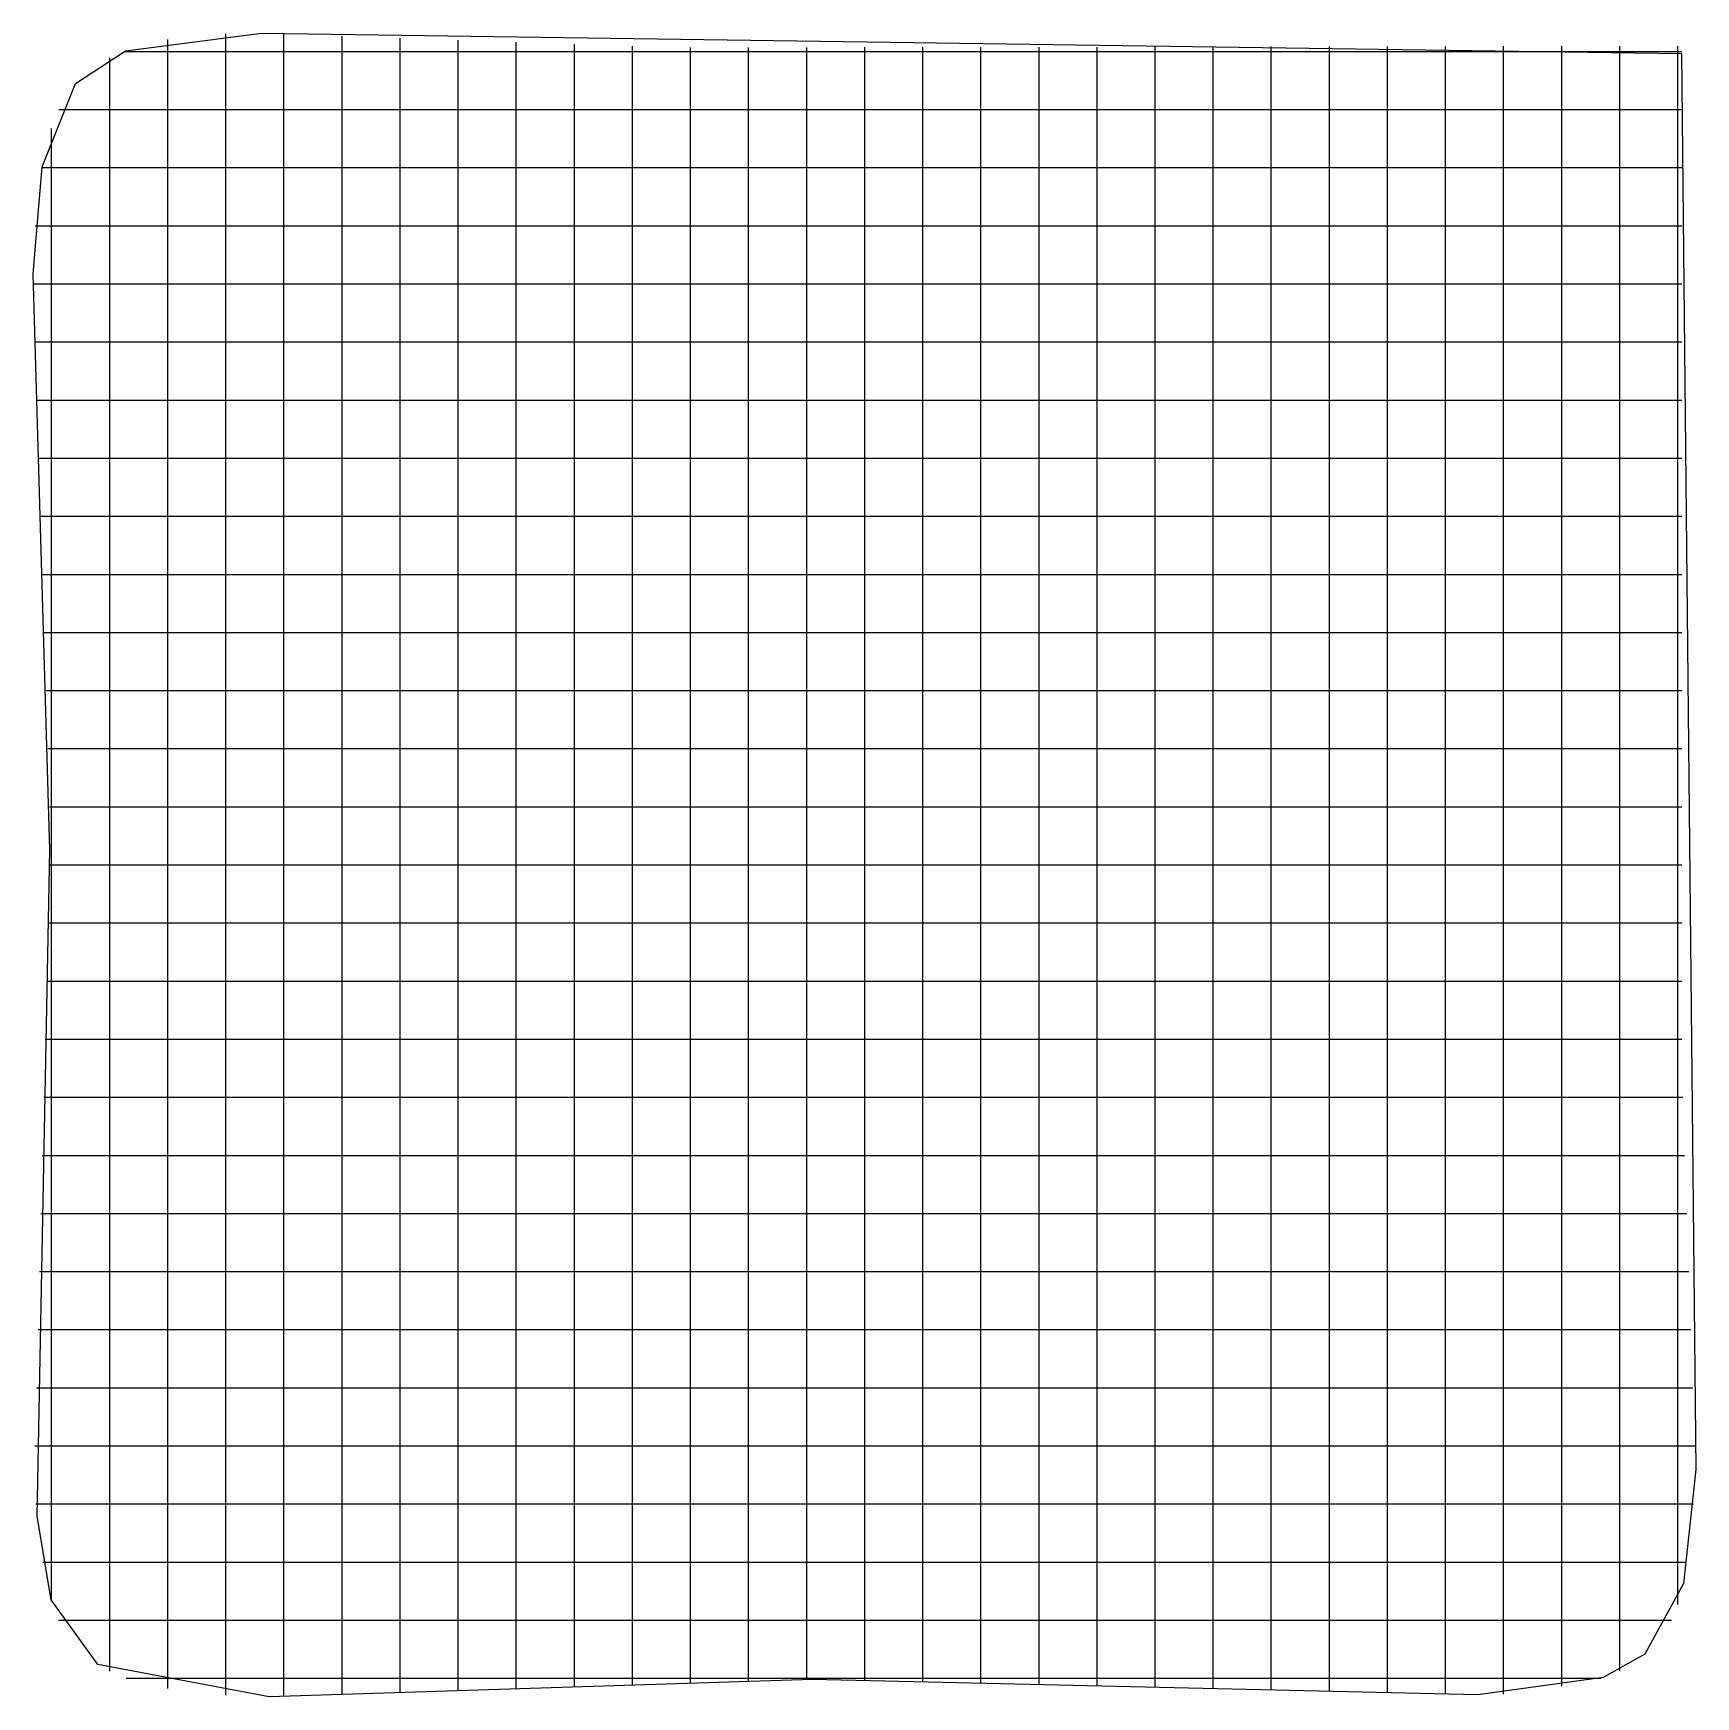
# Model space of a CAD drawing. Header units: metres. Extents: x 0.4 to 14.7, y 0.4 to 14.7.
import ezdxf

# ---------------------------------------------------------------- set-up
doc = ezdxf.new("R2010")
doc.units = ezdxf.units.M

msp = doc.modelspace()

# ---------------------------------------------------------------- linework, layer by layer
for p, q in [((1.593, 14.487), (1.593, 14.695)), ((2.093, 14.743), (2.093, 14.744)), ((2.093, 14.535), (2.093, 14.743)), ((2.593, 14.534), (2.593, 14.742)), ((3.093, 14.516), (3.093, 14.724)), ((3.593, 14.499), (3.593, 14.707)), ((4.093, 14.689), (4.093, 14.69)), ((4.093, 14.481), (4.093, 14.689)), ((4.593, 14.464), (4.593, 14.672)), ((5.093, 14.447), (5.093, 14.655)), ((5.593, 14.429), (5.593, 14.637)), ((6.093, 14.417), (6.093, 14.625)), ((6.593, 14.418), (6.593, 14.626)), ((7.093, 14.419), (7.093, 14.627)), ((7.593, 14.42), (7.593, 14.628)), ((8.093, 14.42), (8.093, 14.628)), ((8.593, 14.421), (8.593, 14.629)), ((9.093, 14.422), (9.093, 14.63)), ((9.593, 14.422), (9.593, 14.63)), ((10.093, 14.423), (10.093, 14.631)), ((10.593, 14.424), (10.593, 14.632)), ((11.093, 14.425), (11.093, 14.633)), ((11.593, 14.425), (11.593, 14.633)), ((12.093, 14.426), (12.093, 14.634)), ((12.593, 14.427), (12.593, 14.635)), ((13.093, 14.635), (13.093, 14.636)), ((13.093, 14.428), (13.093, 14.635)), ((13.593, 14.428), (13.593, 14.636)), ((14.093, 14.429), (14.093, 14.637)), ((14.593, 14.43), (14.593, 14.638)), ((1.093, 14.536), (1.093, 14.537)), ((1.093, 14.328), (1.093, 14.536)), ((1.221, 14.592), (1.429, 14.592)), ((1.221, 14.592), (1.429, 14.592)), ((1.429, 14.592), (1.584, 14.592)), ((1.584, 14.592), (1.676, 14.592)), ((1.593, 14.091), (1.593, 14.487)), ((1.676, 14.592), (2.716, 14.592)), ((2.093, 14.107), (2.093, 14.535)), ((2.593, 14.103), (2.593, 14.534)), ((2.716, 14.592), (3.176, 14.592)), ((3.093, 14.096), (3.093, 14.516)), ((3.176, 14.592), (3.384, 14.592)), ((3.384, 14.592), (3.476, 14.592)), ((3.476, 14.592), (4.516, 14.592)), ((3.593, 14.089), (3.593, 14.499)), ((4.093, 14.081), (4.093, 14.481)), ((4.516, 14.592), (4.976, 14.592)), ((4.593, 14.074), (4.593, 14.464)), ((4.976, 14.592), (5.184, 14.592)), ((5.184, 14.592), (5.276, 14.592)), ((5.276, 14.592), (5.864, 14.592)), ((5.864, 14.592), (6.072, 14.592)), ((6.072, 14.592), (6.532, 14.592)), ((6.532, 14.592), (7.572, 14.592)), ((7.572, 14.592), (7.664, 14.592)), ((7.664, 14.592), (7.872, 14.592)), ((7.872, 14.592), (8.332, 14.592)), ((8.332, 14.592), (9.372, 14.592)), ((9.372, 14.592), (9.464, 14.592)), ((9.464, 14.592), (9.672, 14.592)), ((9.672, 14.592), (10.132, 14.592)), ((10.132, 14.592), (11.172, 14.592)), ((11.172, 14.592), (11.264, 14.592)), ((11.264, 14.592), (11.472, 14.592)), ((11.472, 14.592), (11.932, 14.592)), ((11.932, 14.592), (12.972, 14.592)), ((12.972, 14.592), (13.064, 14.592)), ((13.064, 14.592), (13.272, 14.592)), ((13.272, 14.592), (13.732, 14.592)), ((13.732, 14.592), (14.534, 14.592)), ((14.534, 14.592), (14.626, 14.592)), ((1.093, 14.027), (1.093, 14.328)), ((5.093, 14.067), (5.093, 14.447)), ((5.593, 14.06), (5.593, 14.429)), ((6.093, 14.056), (6.093, 14.417)), ((6.593, 14.062), (6.593, 14.418)), ((7.093, 14.067), (7.093, 14.419)), ((7.593, 14.067), (7.593, 14.42)), ((8.093, 14.063), (8.093, 14.42)), ((8.593, 14.06), (8.593, 14.421)), ((9.093, 14.057), (9.093, 14.422)), ((9.593, 14.053), (9.593, 14.422)), ((10.093, 14.05), (10.093, 14.423)), ((10.593, 14.047), (10.593, 14.424)), ((11.093, 14.044), (11.093, 14.425)), ((11.593, 14.041), (11.593, 14.425)), ((12.093, 14.038), (12.093, 14.426)), ((12.593, 14.035), (12.593, 14.427)), ((13.093, 14.035), (13.093, 14.428)), ((13.593, 14.056), (13.593, 14.428)), ((14.093, 14.097), (14.093, 14.429)), ((14.593, 14.273), (14.593, 14.43)), ((14.593, 14.181), (14.593, 14.273)), ((14.593, 13.141), (14.593, 14.181)), ((0.654, 14.092), (0.862, 14.092)), ((0.654, 14.092), (0.862, 14.092)), ((0.862, 14.092), (1.191, 14.092)), ((1.191, 14.092), (2.231, 14.092)), ((1.593, 13.051), (1.593, 14.091)), ((2.093, 13.066), (2.093, 14.107)), ((2.231, 14.092), (2.323, 14.092)), ((2.323, 14.092), (2.531, 14.092)), ((2.531, 14.092), (2.991, 14.092)), ((2.593, 13.062), (2.593, 14.103)), ((2.991, 14.092), (4.031, 14.092)), ((3.093, 13.055), (3.093, 14.096)), ((3.593, 13.049), (3.593, 14.089)), ((4.031, 14.092), (4.123, 14.092)), ((4.093, 13.041), (4.093, 14.081)), ((4.123, 14.092), (4.331, 14.092)), ((4.331, 14.092), (4.791, 14.092)), ((4.593, 13.034), (4.593, 14.074)), ((4.791, 14.092), (5.831, 14.092)), ((5.093, 13.027), (5.093, 14.067)), ((5.593, 13.019), (5.593, 14.06)), ((5.831, 14.092), (5.923, 14.092)), ((5.923, 14.092), (6.131, 14.092)), ((6.093, 13.016), (6.093, 14.056)), ((6.131, 14.092), (6.591, 14.092)), ((6.591, 14.092), (7.631, 14.092)), ((6.593, 13.021), (6.593, 14.062)), ((7.093, 13.027), (7.093, 14.067)), ((7.593, 13.026), (7.593, 14.067)), ((7.631, 14.092), (7.723, 14.092)), ((7.723, 14.092), (7.931, 14.092)), ((7.931, 14.092), (8.391, 14.092)), ((8.093, 13.023), (8.093, 14.063)), ((8.391, 14.092), (9.431, 14.092)), ((8.593, 13.02), (8.593, 14.06)), ((9.093, 13.017), (9.093, 14.057)), ((9.431, 14.092), (9.523, 14.092)), ((9.523, 14.092), (9.731, 14.092)), ((9.593, 13.013), (9.593, 14.053)), ((9.731, 14.092), (10.191, 14.092)), ((10.093, 13.01), (10.093, 14.05)), ((10.191, 14.092), (11.231, 14.092)), ((10.593, 13.007), (10.593, 14.047)), ((11.093, 13.003), (11.093, 14.044)), ((11.231, 14.092), (11.323, 14.092)), ((11.323, 14.092), (11.531, 14.092)), ((11.531, 14.092), (11.991, 14.092)), ((11.593, 13), (11.593, 14.041)), ((11.991, 14.092), (13.031, 14.092)), ((12.093, 12.997), (12.093, 14.038)), ((12.593, 12.994), (12.593, 14.035)), ((13.031, 14.092), (13.123, 14.092)), ((13.093, 12.994), (13.093, 14.035)), ((13.123, 14.092), (13.331, 14.092)), ((13.331, 14.092), (13.791, 14.092)), ((13.593, 13.016), (13.593, 14.056)), ((13.791, 14.092), (14.534, 14.092)), ((14.093, 13.057), (14.093, 14.097)), ((14.534, 14.092), (14.626, 14.092)), ((0.593, 13.906), (0.593, 13.929)), ((0.593, 13.698), (0.593, 13.906)), ((1.093, 12.987), (1.093, 14.027)), ((0.593, 13.238), (0.593, 13.698)), ((0.511, 13.592), (0.719, 13.592)), ((0.511, 13.592), (0.719, 13.592)), ((0.719, 13.592), (1.091, 13.592)), ((1.091, 13.592), (2.132, 13.592)), ((2.132, 13.592), (2.224, 13.592)), ((2.224, 13.592), (2.432, 13.592)), ((2.432, 13.592), (2.891, 13.592)), ((2.891, 13.592), (3.932, 13.592)), ((3.932, 13.592), (4.024, 13.592)), ((4.024, 13.592), (4.232, 13.592)), ((4.232, 13.592), (4.691, 13.592)), ((4.691, 13.592), (5.732, 13.592)), ((5.732, 13.592), (5.824, 13.592)), ((5.824, 13.592), (6.032, 13.592)), ((6.032, 13.592), (6.491, 13.592)), ((6.491, 13.592), (7.532, 13.592)), ((7.532, 13.592), (7.624, 13.592)), ((7.624, 13.592), (7.832, 13.592)), ((7.832, 13.592), (8.291, 13.592)), ((8.291, 13.592), (9.332, 13.592)), ((9.332, 13.592), (9.424, 13.592)), ((9.424, 13.592), (9.632, 13.592)), ((9.632, 13.592), (10.091, 13.592)), ((10.091, 13.592), (11.132, 13.592)), ((11.132, 13.592), (11.224, 13.592)), ((11.224, 13.592), (11.432, 13.592)), ((11.432, 13.592), (11.891, 13.592)), ((11.891, 13.592), (12.932, 13.592)), ((12.932, 13.592), (13.024, 13.592)), ((13.024, 13.592), (13.232, 13.592)), ((13.232, 13.592), (13.691, 13.592)), ((13.691, 13.592), (14.534, 13.592)), ((14.534, 13.592), (14.626, 13.592)), ((0.593, 12.198), (0.593, 13.238)), ((0.451, 13.092), (0.659, 13.092)), ((0.451, 13.092), (0.659, 13.092)), ((0.659, 13.092), (1.05, 13.092)), ((1.05, 13.092), (2.09, 13.092)), ((1.593, 12.959), (1.593, 13.051)), ((2.09, 13.092), (2.182, 13.092)), ((2.093, 12.975), (2.093, 13.066)), ((2.182, 13.092), (2.39, 13.092)), ((2.39, 13.092), (2.85, 13.092)), ((2.593, 12.97), (2.593, 13.062)), ((2.85, 13.092), (3.89, 13.092)), ((3.093, 12.964), (3.093, 13.055)), ((3.593, 12.957), (3.593, 13.049)), ((3.89, 13.092), (3.982, 13.092)), ((3.982, 13.092), (4.19, 13.092)), ((4.093, 12.949), (4.093, 13.041)), ((4.19, 13.092), (4.65, 13.092)), ((4.593, 12.942), (4.593, 13.034)), ((4.65, 13.092), (5.69, 13.092)), ((5.69, 13.092), (5.782, 13.092)), ((5.782, 13.092), (5.99, 13.092)), ((5.99, 13.092), (6.45, 13.092)), ((6.45, 13.092), (7.49, 13.092)), ((7.49, 13.092), (7.582, 13.092)), ((7.582, 13.092), (7.79, 13.092)), ((7.79, 13.092), (8.25, 13.092)), ((8.25, 13.092), (9.29, 13.092)), ((9.29, 13.092), (9.382, 13.092)), ((9.382, 13.092), (9.59, 13.092)), ((9.59, 13.092), (10.05, 13.092)), ((10.05, 13.092), (11.09, 13.092)), ((11.09, 13.092), (11.182, 13.092)), ((11.182, 13.092), (11.39, 13.092)), ((11.39, 13.092), (11.85, 13.092)), ((11.85, 13.092), (12.89, 13.092)), ((12.89, 13.092), (12.982, 13.092)), ((12.982, 13.092), (13.19, 13.092)), ((13.19, 13.092), (13.65, 13.092)), ((13.65, 13.092), (14.534, 13.092)), ((14.093, 12.965), (14.093, 13.057)), ((14.534, 13.092), (14.626, 13.092)), ((14.593, 12.681), (14.593, 13.141)), ((1.093, 12.895), (1.093, 12.987)), ((1.093, 12.687), (1.093, 12.895)), ((1.593, 12.751), (1.593, 12.959)), ((2.093, 12.767), (2.093, 12.975)), ((2.593, 12.763), (2.593, 12.97)), ((3.093, 12.755), (3.093, 12.964)), ((3.593, 12.749), (3.593, 12.957)), ((4.093, 12.741), (4.093, 12.949)), ((4.593, 12.734), (4.593, 12.942)), ((5.093, 12.935), (5.093, 13.027)), ((5.093, 12.727), (5.093, 12.935)), ((5.593, 12.927), (5.593, 13.019)), ((5.593, 12.719), (5.593, 12.927)), ((6.093, 12.924), (6.093, 13.016)), ((6.093, 12.716), (6.093, 12.924)), ((6.593, 12.93), (6.593, 13.021)), ((6.593, 12.722), (6.593, 12.93)), ((7.093, 12.935), (7.093, 13.027)), ((7.093, 12.727), (7.093, 12.935)), ((7.593, 12.934), (7.593, 13.026)), ((7.593, 12.726), (7.593, 12.934)), ((8.093, 12.931), (8.093, 13.023)), ((8.093, 12.723), (8.093, 12.931)), ((8.593, 12.928), (8.593, 13.02)), ((8.593, 12.72), (8.593, 12.928)), ((9.093, 12.925), (9.093, 13.017)), ((9.093, 12.717), (9.093, 12.925)), ((9.593, 12.921), (9.593, 13.013)), ((9.593, 12.713), (9.593, 12.921)), ((10.093, 12.918), (10.093, 13.01)), ((10.093, 12.71), (10.093, 12.918)), ((10.593, 12.915), (10.593, 13.007)), ((10.593, 12.707), (10.593, 12.915)), ((11.093, 12.911), (11.093, 13.003)), ((11.093, 12.704), (11.093, 12.911)), ((11.593, 12.908), (11.593, 13)), ((11.593, 12.7), (11.593, 12.908)), ((12.093, 12.905), (12.093, 12.997)), ((12.093, 12.697), (12.093, 12.905)), ((12.593, 12.902), (12.593, 12.994)), ((12.593, 12.694), (12.593, 12.902)), ((13.093, 12.902), (13.093, 12.994)), ((13.093, 12.695), (13.093, 12.902)), ((13.593, 12.924), (13.593, 13.016)), ((13.593, 12.716), (13.593, 12.924)), ((14.093, 12.757), (14.093, 12.965)), ((1.593, 12.291), (1.593, 12.751)), ((2.093, 12.307), (2.093, 12.767)), ((2.593, 12.303), (2.593, 12.763)), ((3.093, 12.296), (3.093, 12.755)), ((3.593, 12.289), (3.593, 12.749)), ((4.093, 12.281), (4.093, 12.741)), ((14.093, 12.297), (14.093, 12.757)), ((1.093, 12.227), (1.093, 12.687)), ((4.593, 12.274), (4.593, 12.734)), ((5.093, 12.267), (5.093, 12.727)), ((5.593, 12.26), (5.593, 12.719)), ((6.093, 12.256), (6.093, 12.716)), ((6.593, 12.262), (6.593, 12.722)), ((7.093, 12.267), (7.093, 12.727)), ((7.593, 12.267), (7.593, 12.726)), ((8.093, 12.263), (8.093, 12.723)), ((8.593, 12.26), (8.593, 12.72)), ((9.093, 12.257), (9.093, 12.717)), ((9.593, 12.253), (9.593, 12.713)), ((10.093, 12.25), (10.093, 12.71)), ((10.593, 12.247), (10.593, 12.707)), ((11.093, 12.244), (11.093, 12.704)), ((11.593, 12.241), (11.593, 12.7)), ((12.093, 12.238), (12.093, 12.697)), ((12.593, 12.235), (12.593, 12.694)), ((13.093, 12.235), (13.093, 12.695)), ((13.593, 12.256), (13.593, 12.716)), ((14.593, 12.473), (14.593, 12.681)), ((0.438, 12.592), (0.646, 12.592)), ((0.438, 12.592), (0.646, 12.592)), ((0.646, 12.592), (1.041, 12.592)), ((1.041, 12.592), (2.081, 12.592)), ((2.081, 12.592), (2.173, 12.592)), ((2.173, 12.592), (2.381, 12.592)), ((2.381, 12.592), (2.841, 12.592)), ((2.841, 12.592), (3.881, 12.592)), ((3.881, 12.592), (3.973, 12.592)), ((3.973, 12.592), (4.181, 12.592)), ((4.181, 12.592), (4.641, 12.592)), ((4.641, 12.592), (5.681, 12.592)), ((5.681, 12.592), (5.773, 12.592)), ((5.773, 12.592), (5.981, 12.592)), ((5.981, 12.592), (6.441, 12.592)), ((6.441, 12.592), (7.481, 12.592)), ((7.481, 12.592), (7.573, 12.592)), ((7.573, 12.592), (7.781, 12.592)), ((7.781, 12.592), (8.241, 12.592)), ((8.241, 12.592), (9.281, 12.592)), ((9.281, 12.592), (9.373, 12.592)), ((9.373, 12.592), (9.581, 12.592)), ((9.581, 12.592), (10.041, 12.592)), ((10.041, 12.592), (11.081, 12.592)), ((11.081, 12.592), (11.173, 12.592)), ((11.173, 12.592), (11.381, 12.592)), ((11.381, 12.592), (11.841, 12.592)), ((11.841, 12.592), (12.881, 12.592)), ((12.881, 12.592), (12.973, 12.592)), ((12.973, 12.592), (13.181, 12.592)), ((13.181, 12.592), (13.641, 12.592)), ((13.641, 12.592), (14.534, 12.592)), ((14.534, 12.592), (14.626, 12.592)), ((14.593, 12.381), (14.593, 12.473)), ((14.593, 11.341), (14.593, 12.381)), ((0.593, 12.106), (0.593, 12.198)), ((1.093, 11.187), (1.093, 12.227)), ((1.593, 11.251), (1.593, 12.291)), ((2.093, 11.267), (2.093, 12.307)), ((2.593, 11.262), (2.593, 12.303)), ((3.093, 11.255), (3.093, 12.296)), ((3.593, 11.249), (3.593, 12.289)), ((4.093, 11.241), (4.093, 12.281)), ((4.593, 11.234), (4.593, 12.274)), ((5.093, 11.227), (5.093, 12.267)), ((5.593, 11.219), (5.593, 12.26)), ((6.093, 11.216), (6.093, 12.256)), ((6.593, 11.221), (6.593, 12.262)), ((7.093, 11.227), (7.093, 12.267)), ((7.593, 11.226), (7.593, 12.267)), ((8.093, 11.223), (8.093, 12.263)), ((8.593, 11.22), (8.593, 12.26)), ((9.093, 11.217), (9.093, 12.257)), ((9.593, 11.213), (9.593, 12.253)), ((10.093, 11.21), (10.093, 12.25)), ((10.593, 11.207), (10.593, 12.247)), ((11.093, 11.203), (11.093, 12.244)), ((11.593, 11.2), (11.593, 12.241)), ((12.093, 11.197), (12.093, 12.238)), ((12.593, 11.194), (12.593, 12.235)), ((13.093, 11.194), (13.093, 12.235)), ((13.593, 11.216), (13.593, 12.256)), ((14.093, 11.257), (14.093, 12.297)), ((0.453, 12.092), (0.661, 12.092)), ((0.453, 12.092), (0.661, 12.092)), ((0.593, 11.898), (0.593, 12.106)), ((0.661, 12.092), (1.051, 12.092)), ((1.051, 12.092), (2.092, 12.092)), ((2.092, 12.092), (2.183, 12.092)), ((2.183, 12.092), (2.392, 12.092)), ((2.392, 12.092), (2.851, 12.092)), ((2.851, 12.092), (3.892, 12.092)), ((3.892, 12.092), (3.983, 12.092)), ((3.983, 12.092), (4.192, 12.092)), ((4.192, 12.092), (4.651, 12.092)), ((4.651, 12.092), (5.692, 12.092)), ((5.692, 12.092), (5.783, 12.092)), ((5.783, 12.092), (5.992, 12.092)), ((5.992, 12.092), (6.451, 12.092)), ((6.451, 12.092), (7.492, 12.092)), ((7.492, 12.092), (7.583, 12.092)), ((7.583, 12.092), (7.792, 12.092)), ((7.792, 12.092), (8.251, 12.092)), ((8.251, 12.092), (9.292, 12.092)), ((9.292, 12.092), (9.383, 12.092)), ((9.383, 12.092), (9.592, 12.092)), ((9.592, 12.092), (10.051, 12.092)), ((10.051, 12.092), (11.092, 12.092)), ((11.092, 12.092), (11.183, 12.092)), ((11.183, 12.092), (11.392, 12.092)), ((11.392, 12.092), (11.851, 12.092)), ((11.851, 12.092), (12.892, 12.092)), ((12.892, 12.092), (12.983, 12.092)), ((12.983, 12.092), (13.192, 12.092)), ((13.192, 12.092), (13.651, 12.092)), ((13.651, 12.092), (14.534, 12.092)), ((14.534, 12.092), (14.626, 12.092)), ((0.593, 11.438), (0.593, 11.898)), ((0.468, 11.592), (0.676, 11.592)), ((0.468, 11.592), (0.676, 11.592)), ((0.676, 11.592), (1.062, 11.592)), ((1.062, 11.592), (2.102, 11.592)), ((2.102, 11.592), (2.194, 11.592)), ((2.194, 11.592), (2.402, 11.592)), ((2.402, 11.592), (2.862, 11.592)), ((2.862, 11.592), (3.902, 11.592)), ((3.902, 11.592), (3.994, 11.592)), ((3.994, 11.592), (4.202, 11.592)), ((4.202, 11.592), (4.662, 11.592)), ((4.662, 11.592), (5.702, 11.592)), ((5.702, 11.592), (5.794, 11.592)), ((5.794, 11.592), (6.002, 11.592)), ((6.002, 11.592), (6.462, 11.592)), ((6.462, 11.592), (7.502, 11.592)), ((7.502, 11.592), (7.594, 11.592)), ((7.594, 11.592), (7.802, 11.592)), ((7.802, 11.592), (8.262, 11.592)), ((8.262, 11.592), (9.302, 11.592)), ((9.302, 11.592), (9.394, 11.592)), ((9.394, 11.592), (9.602, 11.592)), ((9.602, 11.592), (10.062, 11.592)), ((10.062, 11.592), (11.102, 11.592)), ((11.102, 11.592), (11.194, 11.592)), ((11.194, 11.592), (11.402, 11.592)), ((11.402, 11.592), (11.862, 11.592)), ((11.862, 11.592), (12.902, 11.592)), ((12.902, 11.592), (12.994, 11.592)), ((12.994, 11.592), (13.202, 11.592)), ((13.202, 11.592), (13.662, 11.592)), ((13.662, 11.592), (14.534, 11.592)), ((14.534, 11.592), (14.626, 11.592)), ((0.593, 10.398), (0.593, 11.438)), ((14.593, 10.881), (14.593, 11.341)), ((1.093, 11.095), (1.093, 11.187)), ((1.593, 11.159), (1.593, 11.251)), ((2.093, 11.175), (2.093, 11.267)), ((2.093, 10.967), (2.093, 11.175)), ((2.593, 11.17), (2.593, 11.262)), ((2.593, 10.963), (2.593, 11.17)), ((3.093, 11.164), (3.093, 11.255)), ((3.593, 11.157), (3.593, 11.249)), ((4.093, 11.149), (4.093, 11.241)), ((4.593, 11.142), (4.593, 11.234)), ((5.093, 11.135), (5.093, 11.227)), ((5.593, 11.127), (5.593, 11.219)), ((6.093, 11.124), (6.093, 11.216)), ((6.593, 11.13), (6.593, 11.221)), ((7.093, 11.135), (7.093, 11.227)), ((7.593, 11.134), (7.593, 11.226)), ((8.093, 11.131), (8.093, 11.223)), ((8.593, 11.128), (8.593, 11.22)), ((9.093, 11.125), (9.093, 11.217)), ((9.593, 11.121), (9.593, 11.213)), ((10.093, 11.118), (10.093, 11.21)), ((10.593, 11.115), (10.593, 11.207)), ((11.093, 11.111), (11.093, 11.203)), ((11.593, 11.108), (11.593, 11.2)), ((12.093, 11.105), (12.093, 11.197)), ((12.593, 11.102), (12.593, 11.194)), ((13.093, 11.102), (13.093, 11.194)), ((13.593, 11.124), (13.593, 11.216)), ((14.093, 11.165), (14.093, 11.257)), ((0.484, 11.092), (0.692, 11.092)), ((0.484, 11.092), (0.692, 11.092)), ((0.692, 11.092), (1.073, 11.092)), ((1.073, 11.092), (2.113, 11.092)), ((1.093, 10.887), (1.093, 11.095)), ((1.593, 10.951), (1.593, 11.159)), ((2.113, 11.092), (2.205, 11.092)), ((2.205, 11.092), (2.413, 11.092)), ((2.413, 11.092), (2.873, 11.092)), ((2.873, 11.092), (3.913, 11.092)), ((3.093, 10.955), (3.093, 11.164)), ((3.593, 10.949), (3.593, 11.157)), ((3.913, 11.092), (4.005, 11.092)), ((4.005, 11.092), (4.213, 11.092)), ((4.093, 10.941), (4.093, 11.149)), ((4.213, 11.092), (4.673, 11.092)), ((4.593, 10.934), (4.593, 11.142)), ((4.673, 11.092), (5.713, 11.092)), ((5.093, 10.927), (5.093, 11.135)), ((5.593, 10.919), (5.593, 11.127)), ((5.713, 11.092), (5.805, 11.092)), ((5.805, 11.092), (6.013, 11.092)), ((6.013, 11.092), (6.473, 11.092)), ((6.093, 10.916), (6.093, 11.124)), ((6.473, 11.092), (7.513, 11.092)), ((6.593, 10.922), (6.593, 11.13)), ((7.093, 10.927), (7.093, 11.135)), ((7.513, 11.092), (7.605, 11.092)), ((7.593, 10.926), (7.593, 11.134)), ((7.605, 11.092), (7.813, 11.092)), ((7.813, 11.092), (8.273, 11.092)), ((8.093, 10.923), (8.093, 11.131)), ((8.273, 11.092), (9.313, 11.092)), ((8.593, 10.92), (8.593, 11.128)), ((9.093, 10.917), (9.093, 11.125)), ((9.313, 11.092), (9.405, 11.092)), ((9.405, 11.092), (9.613, 11.092)), ((9.593, 10.913), (9.593, 11.121)), ((9.613, 11.092), (10.073, 11.092)), ((10.073, 11.092), (11.113, 11.092)), ((10.093, 10.91), (10.093, 11.118)), ((10.593, 10.907), (10.593, 11.115)), ((11.093, 10.904), (11.093, 11.111)), ((11.113, 11.092), (11.205, 11.092)), ((11.205, 11.092), (11.413, 11.092)), ((11.413, 11.092), (11.873, 11.092)), ((11.593, 10.9), (11.593, 11.108)), ((11.873, 11.092), (12.913, 11.092)), ((12.093, 10.897), (12.093, 11.105)), ((12.593, 10.894), (12.593, 11.102)), ((12.913, 11.092), (13.005, 11.092)), ((13.005, 11.092), (13.213, 11.092)), ((13.093, 10.895), (13.093, 11.102)), ((13.213, 11.092), (13.673, 11.092)), ((13.593, 10.916), (13.593, 11.124)), ((13.673, 11.092), (14.534, 11.092)), ((14.093, 10.957), (14.093, 11.165)), ((14.534, 11.092), (14.626, 11.092)), ((1.093, 10.427), (1.093, 10.887)), ((1.593, 10.491), (1.593, 10.951)), ((2.093, 10.507), (2.093, 10.967)), ((2.593, 10.503), (2.593, 10.963)), ((3.093, 10.496), (3.093, 10.955)), ((3.593, 10.489), (3.593, 10.949)), ((4.093, 10.481), (4.093, 10.941)), ((4.593, 10.474), (4.593, 10.934)), ((5.093, 10.467), (5.093, 10.927)), ((5.593, 10.46), (5.593, 10.919)), ((6.093, 10.456), (6.093, 10.916)), ((6.593, 10.462), (6.593, 10.922)), ((7.093, 10.467), (7.093, 10.927)), ((7.593, 10.467), (7.593, 10.926)), ((8.093, 10.463), (8.093, 10.923)), ((8.593, 10.46), (8.593, 10.92)), ((9.093, 10.457), (9.093, 10.917)), ((9.593, 10.453), (9.593, 10.913)), ((10.093, 10.45), (10.093, 10.91)), ((10.593, 10.447), (10.593, 10.907)), ((11.093, 10.444), (11.093, 10.904)), ((11.593, 10.441), (11.593, 10.9)), ((12.093, 10.438), (12.093, 10.897)), ((12.593, 10.435), (12.593, 10.894)), ((13.093, 10.435), (13.093, 10.895)), ((13.593, 10.456), (13.593, 10.916)), ((14.093, 10.497), (14.093, 10.957)), ((14.593, 10.673), (14.593, 10.881)), ((14.593, 10.581), (14.593, 10.673)), ((0.499, 10.592), (0.707, 10.592)), ((0.499, 10.592), (0.707, 10.592)), ((0.707, 10.592), (1.083, 10.592)), ((1.083, 10.592), (2.123, 10.592)), ((1.593, 9.451), (1.593, 10.491)), ((2.093, 9.466), (2.093, 10.507)), ((2.123, 10.592), (2.215, 10.592)), ((2.215, 10.592), (2.423, 10.592)), ((2.423, 10.592), (2.883, 10.592)), ((2.593, 9.462), (2.593, 10.503)), ((2.883, 10.592), (3.923, 10.592)), ((3.093, 9.455), (3.093, 10.496)), ((3.593, 9.449), (3.593, 10.489)), ((3.923, 10.592), (4.015, 10.592)), ((4.015, 10.592), (4.223, 10.592)), ((4.093, 9.441), (4.093, 10.481)), ((4.223, 10.592), (4.683, 10.592)), ((4.593, 9.434), (4.593, 10.474)), ((4.683, 10.592), (5.723, 10.592)), ((5.093, 9.427), (5.093, 10.467)), ((5.593, 9.419), (5.593, 10.46)), ((5.723, 10.592), (5.815, 10.592)), ((5.815, 10.592), (6.023, 10.592)), ((6.023, 10.592), (6.483, 10.592)), ((6.093, 9.416), (6.093, 10.456)), ((6.483, 10.592), (7.523, 10.592)), ((6.593, 9.421), (6.593, 10.462)), ((7.093, 9.427), (7.093, 10.467)), ((7.523, 10.592), (7.615, 10.592)), ((7.593, 9.426), (7.593, 10.467)), ((7.615, 10.592), (7.823, 10.592)), ((7.823, 10.592), (8.283, 10.592)), ((8.093, 9.423), (8.093, 10.463)), ((8.283, 10.592), (9.323, 10.592)), ((8.593, 9.42), (8.593, 10.46)), ((9.093, 9.417), (9.093, 10.457)), ((9.323, 10.592), (9.415, 10.592)), ((9.415, 10.592), (9.623, 10.592)), ((9.593, 9.413), (9.593, 10.453)), ((9.623, 10.592), (10.083, 10.592)), ((10.083, 10.592), (11.123, 10.592)), ((10.093, 9.41), (10.093, 10.45)), ((11.123, 10.592), (11.215, 10.592)), ((11.215, 10.592), (11.423, 10.592)), ((11.423, 10.592), (11.883, 10.592)), ((11.883, 10.592), (12.923, 10.592)), ((12.923, 10.592), (13.015, 10.592)), ((13.015, 10.592), (13.223, 10.592)), ((13.223, 10.592), (13.683, 10.592)), ((13.593, 9.416), (13.593, 10.456)), ((13.683, 10.592), (14.534, 10.592)), ((14.093, 9.457), (14.093, 10.497)), ((14.534, 10.592), (14.626, 10.592)), ((14.593, 9.541), (14.593, 10.581)), ((0.593, 10.306), (0.593, 10.398)), ((1.093, 9.387), (1.093, 10.427)), ((10.593, 9.407), (10.593, 10.447)), ((11.093, 9.403), (11.093, 10.444)), ((11.593, 9.4), (11.593, 10.441)), ((12.093, 9.397), (12.093, 10.438)), ((12.593, 9.394), (12.593, 10.435)), ((13.093, 9.394), (13.093, 10.435)), ((0.593, 10.098), (0.593, 10.306)), ((0.514, 10.092), (0.722, 10.092)), ((0.514, 10.092), (0.722, 10.092)), ((0.593, 9.638), (0.593, 10.098)), ((0.722, 10.092), (1.093, 10.092)), ((1.093, 10.092), (2.134, 10.092)), ((2.134, 10.092), (2.226, 10.092)), ((2.226, 10.092), (2.434, 10.092)), ((2.434, 10.092), (2.893, 10.092)), ((2.893, 10.092), (3.934, 10.092)), ((3.934, 10.092), (4.026, 10.092)), ((4.026, 10.092), (4.234, 10.092)), ((4.234, 10.092), (4.693, 10.092)), ((4.693, 10.092), (5.734, 10.092)), ((5.734, 10.092), (5.826, 10.092)), ((5.826, 10.092), (6.034, 10.092)), ((6.034, 10.092), (6.493, 10.092)), ((6.493, 10.092), (7.534, 10.092)), ((7.534, 10.092), (7.626, 10.092)), ((7.626, 10.092), (7.834, 10.092)), ((7.834, 10.092), (8.293, 10.092)), ((8.293, 10.092), (9.334, 10.092)), ((9.334, 10.092), (9.426, 10.092)), ((9.426, 10.092), (9.634, 10.092)), ((9.634, 10.092), (10.093, 10.092)), ((10.093, 10.092), (11.134, 10.092)), ((11.134, 10.092), (11.226, 10.092)), ((11.226, 10.092), (11.434, 10.092)), ((11.434, 10.092), (11.893, 10.092)), ((11.893, 10.092), (12.934, 10.092)), ((12.934, 10.092), (13.026, 10.092)), ((13.026, 10.092), (13.234, 10.092)), ((13.234, 10.092), (13.693, 10.092)), ((13.693, 10.092), (14.534, 10.092)), ((14.534, 10.092), (14.626, 10.092)), ((0.529, 9.592), (0.737, 9.592)), ((0.529, 9.592), (0.737, 9.592)), ((0.593, 8.598), (0.593, 9.638)), ((0.737, 9.592), (1.104, 9.592)), ((1.104, 9.592), (2.145, 9.592)), ((2.145, 9.592), (2.237, 9.592)), ((2.237, 9.592), (2.444, 9.592)), ((2.444, 9.592), (2.904, 9.592)), ((2.904, 9.592), (3.945, 9.592)), ((3.945, 9.592), (4.037, 9.592)), ((4.037, 9.592), (4.244, 9.592)), ((4.244, 9.592), (4.704, 9.592)), ((4.704, 9.592), (5.745, 9.592)), ((5.745, 9.592), (5.837, 9.592)), ((5.837, 9.592), (6.044, 9.592)), ((6.044, 9.592), (6.504, 9.592)), ((6.504, 9.592), (7.545, 9.592)), ((7.545, 9.592), (7.637, 9.592)), ((7.637, 9.592), (7.844, 9.592)), ((7.844, 9.592), (8.304, 9.592)), ((8.304, 9.592), (9.345, 9.592)), ((9.345, 9.592), (9.437, 9.592)), ((9.437, 9.592), (9.644, 9.592)), ((9.644, 9.592), (10.104, 9.592)), ((10.104, 9.592), (11.145, 9.592)), ((11.145, 9.592), (11.237, 9.592)), ((11.237, 9.592), (11.444, 9.592)), ((11.444, 9.592), (11.904, 9.592)), ((11.904, 9.592), (12.945, 9.592)), ((12.945, 9.592), (13.037, 9.592)), ((13.037, 9.592), (13.244, 9.592)), ((13.244, 9.592), (13.704, 9.592)), ((13.704, 9.592), (14.534, 9.592)), ((14.534, 9.592), (14.626, 9.592)), ((1.593, 9.359), (1.593, 9.451)), ((2.093, 9.375), (2.093, 9.466)), ((2.593, 9.37), (2.593, 9.462)), ((3.093, 9.364), (3.093, 9.455)), ((3.593, 9.357), (3.593, 9.449)), ((14.093, 9.365), (14.093, 9.457)), ((14.593, 9.081), (14.593, 9.541)), ((1.093, 9.295), (1.093, 9.387)), ((1.593, 9.151), (1.593, 9.359)), ((2.093, 9.167), (2.093, 9.375)), ((2.593, 9.163), (2.593, 9.37)), ((3.093, 9.155), (3.093, 9.364)), ((3.593, 9.149), (3.593, 9.357)), ((4.093, 9.349), (4.093, 9.441)), ((4.093, 9.141), (4.093, 9.349)), ((4.593, 9.342), (4.593, 9.434)), ((4.593, 9.134), (4.593, 9.342)), ((5.093, 9.335), (5.093, 9.427)), ((5.093, 9.127), (5.093, 9.335)), ((5.593, 9.327), (5.593, 9.419)), ((5.593, 9.119), (5.593, 9.327)), ((6.093, 9.324), (6.093, 9.416)), ((6.093, 9.116), (6.093, 9.324)), ((6.593, 9.33), (6.593, 9.421)), ((6.593, 9.122), (6.593, 9.33)), ((7.093, 9.335), (7.093, 9.427)), ((7.093, 9.127), (7.093, 9.335)), ((7.593, 9.334), (7.593, 9.426)), ((7.593, 9.126), (7.593, 9.334)), ((8.093, 9.331), (8.093, 9.423)), ((8.093, 9.123), (8.093, 9.331)), ((8.593, 9.328), (8.593, 9.42)), ((8.593, 9.12), (8.593, 9.328)), ((9.093, 9.325), (9.093, 9.417)), ((9.093, 9.117), (9.093, 9.325)), ((9.593, 9.321), (9.593, 9.413)), ((9.593, 9.113), (9.593, 9.321)), ((10.093, 9.318), (10.093, 9.41)), ((10.093, 9.11), (10.093, 9.318)), ((10.593, 9.315), (10.593, 9.407)), ((10.593, 9.107), (10.593, 9.315)), ((11.093, 9.311), (11.093, 9.403)), ((11.093, 9.104), (11.093, 9.311)), ((11.593, 9.308), (11.593, 9.4)), ((11.593, 9.1), (11.593, 9.308)), ((12.093, 9.305), (12.093, 9.397)), ((12.093, 9.097), (12.093, 9.305)), ((12.593, 9.302), (12.593, 9.394)), ((13.093, 9.302), (13.093, 9.394)), ((13.593, 9.324), (13.593, 9.416)), ((13.593, 9.116), (13.593, 9.324)), ((14.093, 9.157), (14.093, 9.365)), ((1.093, 9.087), (1.093, 9.295)), ((2.093, 8.707), (2.093, 9.167)), ((2.593, 8.703), (2.593, 9.163)), ((12.593, 9.094), (12.593, 9.302)), ((13.093, 9.095), (13.093, 9.302)), ((0.545, 9.092), (0.753, 9.092)), ((0.545, 9.092), (0.753, 9.092)), ((0.753, 9.092), (1.115, 9.092)), ((1.093, 8.627), (1.093, 9.087)), ((1.115, 9.092), (2.155, 9.092)), ((1.593, 8.691), (1.593, 9.151)), ((2.155, 9.092), (2.247, 9.092)), ((2.247, 9.092), (2.455, 9.092)), ((2.455, 9.092), (2.915, 9.092)), ((2.915, 9.092), (3.955, 9.092)), ((3.093, 8.696), (3.093, 9.155)), ((3.593, 8.689), (3.593, 9.149)), ((3.955, 9.092), (4.047, 9.092)), ((4.047, 9.092), (4.255, 9.092)), ((4.093, 8.681), (4.093, 9.141)), ((4.255, 9.092), (4.715, 9.092)), ((4.593, 8.674), (4.593, 9.134)), ((4.715, 9.092), (5.755, 9.092)), ((5.093, 8.667), (5.093, 9.127)), ((5.593, 8.66), (5.593, 9.119)), ((5.755, 9.092), (5.847, 9.092)), ((5.847, 9.092), (6.055, 9.092)), ((6.055, 9.092), (6.515, 9.092)), ((6.093, 8.656), (6.093, 9.116)), ((6.515, 9.092), (7.555, 9.092)), ((6.593, 8.662), (6.593, 9.122)), ((7.093, 8.667), (7.093, 9.127)), ((7.555, 9.092), (7.647, 9.092)), ((7.593, 8.667), (7.593, 9.126)), ((7.647, 9.092), (7.855, 9.092)), ((7.855, 9.092), (8.315, 9.092)), ((8.093, 8.663), (8.093, 9.123)), ((8.315, 9.092), (9.355, 9.092)), ((8.593, 8.66), (8.593, 9.12)), ((9.093, 8.657), (9.093, 9.117)), ((9.355, 9.092), (9.447, 9.092)), ((9.447, 9.092), (9.655, 9.092)), ((9.593, 8.653), (9.593, 9.113)), ((9.655, 9.092), (10.115, 9.092)), ((10.093, 8.65), (10.093, 9.11)), ((10.115, 9.092), (11.155, 9.092)), ((10.593, 8.647), (10.593, 9.107)), ((11.093, 8.644), (11.093, 9.104)), ((11.155, 9.092), (11.247, 9.092)), ((11.247, 9.092), (11.455, 9.092)), ((11.455, 9.092), (11.915, 9.092)), ((11.593, 8.641), (11.593, 9.1)), ((11.915, 9.092), (12.955, 9.092)), ((12.093, 8.638), (12.093, 9.097)), ((12.593, 8.635), (12.593, 9.094)), ((12.955, 9.092), (13.047, 9.092)), ((13.047, 9.092), (13.255, 9.092)), ((13.093, 8.635), (13.093, 9.095)), ((13.255, 9.092), (13.715, 9.092)), ((13.593, 8.656), (13.593, 9.116)), ((13.715, 9.092), (14.534, 9.092)), ((14.093, 8.697), (14.093, 9.157)), ((14.534, 9.092), (14.626, 9.092)), ((14.593, 8.873), (14.593, 9.081)), ((14.593, 8.781), (14.593, 8.873)), ((14.593, 7.741), (14.593, 8.781)), ((0.56, 8.592), (0.768, 8.592)), ((0.56, 8.592), (0.768, 8.592)), ((0.593, 8.506), (0.593, 8.598)), ((0.768, 8.592), (1.125, 8.592)), ((1.093, 7.587), (1.093, 8.627)), ((1.125, 8.592), (2.166, 8.592)), ((1.593, 7.651), (1.593, 8.691)), ((2.093, 7.666), (2.093, 8.707)), ((2.166, 8.592), (2.258, 8.592)), ((2.258, 8.592), (2.466, 8.592)), ((2.466, 8.592), (2.925, 8.592)), ((2.593, 7.662), (2.593, 8.703)), ((2.925, 8.592), (3.966, 8.592)), ((3.093, 7.655), (3.093, 8.696)), ((3.593, 7.649), (3.593, 8.689)), ((3.966, 8.592), (4.058, 8.592)), ((4.058, 8.592), (4.266, 8.592)), ((4.093, 7.641), (4.093, 8.681)), ((4.266, 8.592), (4.725, 8.592)), ((4.593, 7.634), (4.593, 8.674)), ((4.725, 8.592), (5.766, 8.592)), ((5.093, 7.627), (5.093, 8.667)), ((5.593, 7.619), (5.593, 8.66)), ((5.766, 8.592), (5.858, 8.592)), ((5.858, 8.592), (6.066, 8.592)), ((6.066, 8.592), (6.525, 8.592)), ((6.093, 7.616), (6.093, 8.656)), ((6.525, 8.592), (7.566, 8.592)), ((6.593, 7.621), (6.593, 8.662)), ((7.093, 7.627), (7.093, 8.667)), ((7.566, 8.592), (7.658, 8.592)), ((7.593, 7.626), (7.593, 8.667)), ((7.658, 8.592), (7.866, 8.592)), ((7.866, 8.592), (8.325, 8.592)), ((8.093, 7.623), (8.093, 8.663)), ((8.325, 8.592), (9.366, 8.592)), ((8.593, 7.62), (8.593, 8.66)), ((9.093, 7.617), (9.093, 8.657)), ((9.366, 8.592), (9.458, 8.592)), ((9.458, 8.592), (9.666, 8.592)), ((9.593, 7.613), (9.593, 8.653)), ((9.666, 8.592), (10.125, 8.592)), ((10.093, 7.61), (10.093, 8.65)), ((10.125, 8.592), (11.166, 8.592)), ((10.593, 7.607), (10.593, 8.647)), ((11.093, 7.603), (11.093, 8.644)), ((11.166, 8.592), (11.258, 8.592)), ((11.258, 8.592), (11.466, 8.592)), ((11.466, 8.592), (11.925, 8.592)), ((11.593, 7.6), (11.593, 8.641)), ((11.925, 8.592), (12.966, 8.592)), ((12.093, 7.597), (12.093, 8.638)), ((12.593, 7.594), (12.593, 8.635)), ((12.966, 8.592), (13.058, 8.592)), ((13.058, 8.592), (13.266, 8.592)), ((13.093, 7.594), (13.093, 8.635)), ((13.266, 8.592), (13.725, 8.592)), ((13.593, 7.616), (13.593, 8.656)), ((13.725, 8.592), (14.534, 8.592)), ((14.093, 7.657), (14.093, 8.697)), ((14.534, 8.592), (14.626, 8.592)), ((0.593, 8.298), (0.593, 8.506)), ((0.593, 7.838), (0.593, 8.298)), ((0.575, 8.092), (0.783, 8.092)), ((0.575, 8.092), (0.783, 8.092)), ((0.783, 8.092), (1.136, 8.092)), ((1.136, 8.092), (2.177, 8.092)), ((2.177, 8.092), (2.269, 8.092)), ((2.269, 8.092), (2.476, 8.092)), ((2.476, 8.092), (2.936, 8.092)), ((2.936, 8.092), (3.977, 8.092)), ((3.977, 8.092), (4.069, 8.092)), ((4.069, 8.092), (4.276, 8.092)), ((4.276, 8.092), (4.736, 8.092)), ((4.736, 8.092), (5.777, 8.092)), ((5.777, 8.092), (5.869, 8.092)), ((5.869, 8.092), (6.076, 8.092)), ((6.076, 8.092), (6.536, 8.092)), ((6.536, 8.092), (7.577, 8.092)), ((7.577, 8.092), (7.669, 8.092)), ((7.669, 8.092), (7.876, 8.092)), ((7.876, 8.092), (8.336, 8.092)), ((8.336, 8.092), (9.377, 8.092)), ((9.377, 8.092), (9.469, 8.092)), ((9.469, 8.092), (9.676, 8.092)), ((9.676, 8.092), (10.136, 8.092)), ((10.136, 8.092), (11.177, 8.092)), ((11.177, 8.092), (11.269, 8.092)), ((11.269, 8.092), (11.476, 8.092)), ((11.476, 8.092), (11.936, 8.092)), ((11.936, 8.092), (12.977, 8.092)), ((12.977, 8.092), (13.069, 8.092)), ((13.069, 8.092), (13.276, 8.092)), ((13.276, 8.092), (13.736, 8.092)), ((13.736, 8.092), (14.534, 8.092)), ((14.534, 8.092), (14.626, 8.092)), ((0.593, 6.798), (0.593, 7.838)), ((14.593, 7.281), (14.593, 7.741)), ((0.576, 7.592), (0.577, 7.592)), ((0.576, 7.592), (0.577, 7.592)), ((0.577, 7.592), (0.784, 7.592)), ((0.784, 7.592), (1.136, 7.592)), ((1.136, 7.592), (2.178, 7.592)), ((1.593, 7.559), (1.593, 7.651)), ((2.093, 7.575), (2.093, 7.666)), ((2.178, 7.592), (2.269, 7.592)), ((2.269, 7.592), (2.477, 7.592)), ((2.477, 7.592), (2.936, 7.592)), ((2.593, 7.57), (2.593, 7.662)), ((2.936, 7.592), (3.978, 7.592)), ((3.093, 7.564), (3.093, 7.655)), ((3.593, 7.557), (3.593, 7.649)), ((3.978, 7.592), (4.069, 7.592)), ((4.069, 7.592), (4.277, 7.592)), ((4.093, 7.549), (4.093, 7.641)), ((4.277, 7.592), (4.736, 7.592)), ((4.593, 7.542), (4.593, 7.634)), ((4.736, 7.592), (5.778, 7.592)), ((5.093, 7.535), (5.093, 7.627)), ((5.593, 7.527), (5.593, 7.619)), ((5.778, 7.592), (5.869, 7.592)), ((5.869, 7.592), (6.077, 7.592)), ((6.077, 7.592), (6.536, 7.592)), ((6.093, 7.524), (6.093, 7.616)), ((6.536, 7.592), (7.578, 7.592)), ((6.593, 7.53), (6.593, 7.621)), ((7.093, 7.535), (7.093, 7.627)), ((7.578, 7.592), (7.669, 7.592)), ((7.593, 7.534), (7.593, 7.626)), ((7.669, 7.592), (7.877, 7.592)), ((7.877, 7.592), (8.336, 7.592)), ((8.093, 7.531), (8.093, 7.623)), ((8.336, 7.592), (9.378, 7.592)), ((8.593, 7.528), (8.593, 7.62)), ((9.093, 7.525), (9.093, 7.617)), ((9.378, 7.592), (9.469, 7.592)), ((9.469, 7.592), (9.677, 7.592)), ((9.593, 7.521), (9.593, 7.613)), ((9.677, 7.592), (10.136, 7.592)), ((10.093, 7.518), (10.093, 7.61)), ((10.136, 7.592), (11.178, 7.592)), ((10.593, 7.515), (10.593, 7.607)), ((11.093, 7.511), (11.093, 7.603)), ((11.178, 7.592), (11.269, 7.592)), ((11.269, 7.592), (11.477, 7.592)), ((11.477, 7.592), (11.936, 7.592)), ((11.593, 7.508), (11.593, 7.6)), ((11.936, 7.592), (12.978, 7.592)), ((12.093, 7.505), (12.093, 7.597)), ((12.593, 7.502), (12.593, 7.594)), ((12.978, 7.592), (13.069, 7.592)), ((13.069, 7.592), (13.277, 7.592)), ((13.093, 7.502), (13.093, 7.594)), ((13.277, 7.592), (13.736, 7.592)), ((13.593, 7.524), (13.593, 7.616)), ((13.736, 7.592), (14.534, 7.592)), ((14.093, 7.565), (14.093, 7.657)), ((14.534, 7.592), (14.626, 7.592)), ((1.093, 7.495), (1.093, 7.587)), ((1.093, 7.287), (1.093, 7.495)), ((1.593, 7.351), (1.593, 7.559)), ((2.093, 7.367), (2.093, 7.575)), ((2.593, 7.363), (2.593, 7.57)), ((3.093, 7.355), (3.093, 7.564)), ((3.593, 7.349), (3.593, 7.557)), ((4.093, 7.341), (4.093, 7.549)), ((4.593, 7.334), (4.593, 7.542)), ((5.093, 7.327), (5.093, 7.535)), ((5.593, 7.319), (5.593, 7.527)), ((6.093, 7.316), (6.093, 7.524)), ((6.593, 7.322), (6.593, 7.53)), ((7.093, 7.327), (7.093, 7.535)), ((7.593, 7.326), (7.593, 7.534)), ((8.093, 7.323), (8.093, 7.531)), ((8.593, 7.32), (8.593, 7.528)), ((9.093, 7.317), (9.093, 7.525)), ((9.593, 7.313), (9.593, 7.521)), ((10.093, 7.31), (10.093, 7.518)), ((10.593, 7.307), (10.593, 7.515)), ((11.093, 7.304), (11.093, 7.511)), ((11.593, 7.3), (11.593, 7.508)), ((12.093, 7.297), (12.093, 7.505)), ((12.593, 7.294), (12.593, 7.502)), ((13.093, 7.295), (13.093, 7.502)), ((13.593, 7.316), (13.593, 7.524)), ((14.093, 7.357), (14.093, 7.565)), ((1.593, 6.891), (1.593, 7.351)), ((2.093, 6.907), (2.093, 7.367)), ((2.593, 6.903), (2.593, 7.363)), ((3.093, 6.896), (3.093, 7.355)), ((3.593, 6.889), (3.593, 7.349)), ((4.093, 6.881), (4.093, 7.341)), ((4.593, 6.874), (4.593, 7.334)), ((5.093, 6.867), (5.093, 7.327)), ((5.593, 6.86), (5.593, 7.319)), ((6.093, 6.856), (6.093, 7.316)), ((6.593, 6.862), (6.593, 7.322)), ((7.093, 6.867), (7.093, 7.327)), ((7.593, 6.867), (7.593, 7.326)), ((8.093, 6.863), (8.093, 7.323)), ((8.593, 6.86), (8.593, 7.32)), ((9.093, 6.857), (9.093, 7.317)), ((9.593, 6.853), (9.593, 7.313)), ((10.093, 6.85), (10.093, 7.31)), ((10.593, 6.847), (10.593, 7.307)), ((11.093, 6.844), (11.093, 7.304)), ((13.593, 6.856), (13.593, 7.316)), ((14.093, 6.897), (14.093, 7.357)), ((1.093, 6.827), (1.093, 7.287)), ((11.593, 6.841), (11.593, 7.3)), ((12.093, 6.838), (12.093, 7.297)), ((12.593, 6.835), (12.593, 7.294)), ((13.093, 6.835), (13.093, 7.295)), ((14.593, 7.073), (14.593, 7.281)), ((0.564, 7.092), (0.772, 7.092)), ((0.564, 7.092), (0.772, 7.092)), ((0.772, 7.092), (1.128, 7.092)), ((1.128, 7.092), (2.168, 7.092)), ((2.168, 7.092), (2.26, 7.092)), ((2.26, 7.092), (2.468, 7.092)), ((2.468, 7.092), (2.928, 7.092)), ((2.928, 7.092), (3.968, 7.092)), ((3.968, 7.092), (4.06, 7.092)), ((4.06, 7.092), (4.268, 7.092)), ((4.268, 7.092), (4.728, 7.092)), ((4.728, 7.092), (5.768, 7.092)), ((5.768, 7.092), (5.86, 7.092)), ((5.86, 7.092), (6.068, 7.092)), ((6.068, 7.092), (6.528, 7.092)), ((6.528, 7.092), (7.568, 7.092)), ((7.568, 7.092), (7.66, 7.092)), ((7.66, 7.092), (7.868, 7.092)), ((7.868, 7.092), (8.328, 7.092)), ((8.328, 7.092), (9.368, 7.092)), ((9.368, 7.092), (9.46, 7.092)), ((9.46, 7.092), (9.668, 7.092)), ((9.668, 7.092), (10.128, 7.092)), ((10.128, 7.092), (11.168, 7.092)), ((11.168, 7.092), (11.26, 7.092)), ((11.26, 7.092), (11.468, 7.092)), ((11.468, 7.092), (11.928, 7.092)), ((11.928, 7.092), (12.968, 7.092)), ((12.968, 7.092), (13.06, 7.092)), ((13.06, 7.092), (13.268, 7.092)), ((13.268, 7.092), (13.728, 7.092)), ((13.728, 7.092), (14.534, 7.092)), ((14.534, 7.092), (14.626, 7.092)), ((14.593, 6.981), (14.593, 7.073)), ((1.593, 5.851), (1.593, 6.891)), ((2.093, 5.866), (2.093, 6.907)), ((2.593, 5.862), (2.593, 6.903)), ((3.093, 5.855), (3.093, 6.896)), ((3.593, 5.849), (3.593, 6.889)), ((4.093, 5.841), (4.093, 6.881)), ((4.593, 5.834), (4.593, 6.874)), ((14.093, 5.857), (14.093, 6.897)), ((14.593, 5.941), (14.593, 6.981)), ((0.593, 6.706), (0.593, 6.798)), ((1.093, 5.787), (1.093, 6.827)), ((5.093, 5.827), (5.093, 6.867)), ((5.593, 5.819), (5.593, 6.86)), ((6.093, 5.816), (6.093, 6.856)), ((6.593, 5.821), (6.593, 6.862)), ((7.093, 5.827), (7.093, 6.867)), ((7.593, 5.826), (7.593, 6.867)), ((8.093, 5.823), (8.093, 6.863)), ((8.593, 5.82), (8.593, 6.86)), ((9.093, 5.817), (9.093, 6.857)), ((9.593, 5.813), (9.593, 6.853)), ((10.093, 5.81), (10.093, 6.85)), ((10.593, 5.807), (10.593, 6.847)), ((11.093, 5.803), (11.093, 6.844)), ((11.593, 5.8), (11.593, 6.841)), ((12.093, 5.797), (12.093, 6.838)), ((12.593, 5.794), (12.593, 6.835)), ((13.093, 5.794), (13.093, 6.835)), ((13.593, 5.816), (13.593, 6.856)), ((0.551, 6.592), (0.759, 6.592)), ((0.551, 6.592), (0.759, 6.592)), ((0.593, 6.498), (0.593, 6.706)), ((0.759, 6.592), (1.119, 6.592)), ((1.119, 6.592), (2.159, 6.592)), ((2.159, 6.592), (2.251, 6.592)), ((2.251, 6.592), (2.459, 6.592)), ((2.459, 6.592), (2.919, 6.592)), ((2.919, 6.592), (3.959, 6.592)), ((3.959, 6.592), (4.051, 6.592)), ((4.051, 6.592), (4.259, 6.592)), ((4.259, 6.592), (4.719, 6.592)), ((4.719, 6.592), (5.759, 6.592)), ((5.759, 6.592), (5.851, 6.592)), ((5.851, 6.592), (6.059, 6.592)), ((6.059, 6.592), (6.519, 6.592)), ((6.519, 6.592), (7.559, 6.592)), ((7.559, 6.592), (7.651, 6.592)), ((7.651, 6.592), (7.859, 6.592)), ((7.859, 6.592), (8.319, 6.592)), ((8.319, 6.592), (9.359, 6.592)), ((9.359, 6.592), (9.451, 6.592)), ((9.451, 6.592), (9.659, 6.592)), ((9.659, 6.592), (10.119, 6.592)), ((10.119, 6.592), (11.159, 6.592)), ((11.159, 6.592), (11.251, 6.592)), ((11.251, 6.592), (11.459, 6.592)), ((11.459, 6.592), (11.919, 6.592)), ((11.919, 6.592), (12.959, 6.592)), ((12.959, 6.592), (13.051, 6.592)), ((13.051, 6.592), (13.259, 6.592)), ((13.259, 6.592), (13.719, 6.592)), ((13.719, 6.592), (14.534, 6.592)), ((14.534, 6.592), (14.626, 6.592)), ((0.593, 6.038), (0.593, 6.498)), ((0.539, 6.092), (0.747, 6.092)), ((0.539, 6.092), (0.747, 6.092)), ((0.593, 4.998), (0.593, 6.038)), ((0.747, 6.092), (1.111, 6.092)), ((1.111, 6.092), (2.151, 6.092)), ((2.151, 6.092), (2.243, 6.092)), ((2.243, 6.092), (2.451, 6.092)), ((2.451, 6.092), (2.911, 6.092)), ((2.911, 6.092), (3.951, 6.092)), ((3.951, 6.092), (4.043, 6.092)), ((4.043, 6.092), (4.251, 6.092)), ((4.251, 6.092), (4.711, 6.092)), ((4.711, 6.092), (5.751, 6.092)), ((5.751, 6.092), (5.843, 6.092)), ((5.843, 6.092), (6.051, 6.092)), ((6.051, 6.092), (6.511, 6.092)), ((6.511, 6.092), (7.551, 6.092)), ((7.551, 6.092), (7.643, 6.092)), ((7.643, 6.092), (7.851, 6.092)), ((7.851, 6.092), (8.311, 6.092)), ((8.311, 6.092), (9.351, 6.092)), ((9.351, 6.092), (9.443, 6.092)), ((9.443, 6.092), (9.651, 6.092)), ((9.651, 6.092), (10.111, 6.092)), ((10.111, 6.092), (11.151, 6.092)), ((11.151, 6.092), (11.243, 6.092)), ((11.243, 6.092), (11.451, 6.092)), ((11.451, 6.092), (11.911, 6.092)), ((11.911, 6.092), (12.951, 6.092)), ((12.951, 6.092), (13.043, 6.092)), ((13.043, 6.092), (13.251, 6.092)), ((13.251, 6.092), (13.711, 6.092)), ((13.711, 6.092), (14.534, 6.092)), ((14.534, 6.092), (14.626, 6.092)), ((14.593, 5.481), (14.593, 5.941)), ((1.093, 5.695), (1.093, 5.787)), ((1.593, 5.759), (1.593, 5.851)), ((1.593, 5.551), (1.593, 5.759)), ((2.093, 5.775), (2.093, 5.866)), ((2.093, 5.567), (2.093, 5.775)), ((2.593, 5.77), (2.593, 5.862)), ((2.593, 5.563), (2.593, 5.77)), ((3.093, 5.764), (3.093, 5.855)), ((3.093, 5.555), (3.093, 5.764)), ((3.593, 5.757), (3.593, 5.849)), ((3.593, 5.549), (3.593, 5.757)), ((4.093, 5.749), (4.093, 5.841)), ((4.093, 5.541), (4.093, 5.749)), ((4.593, 5.742), (4.593, 5.834)), ((4.593, 5.534), (4.593, 5.742)), ((5.093, 5.735), (5.093, 5.827)), ((5.093, 5.527), (5.093, 5.735)), ((5.593, 5.727), (5.593, 5.819)), ((5.593, 5.519), (5.593, 5.727)), ((6.093, 5.724), (6.093, 5.816)), ((6.593, 5.73), (6.593, 5.821)), ((6.593, 5.522), (6.593, 5.73)), ((7.093, 5.735), (7.093, 5.827)), ((7.093, 5.527), (7.093, 5.735)), ((7.593, 5.734), (7.593, 5.826)), ((7.593, 5.526), (7.593, 5.734)), ((8.093, 5.731), (8.093, 5.823)), ((8.093, 5.523), (8.093, 5.731)), ((8.593, 5.728), (8.593, 5.82)), ((8.593, 5.52), (8.593, 5.728)), ((9.093, 5.725), (9.093, 5.817)), ((9.593, 5.721), (9.593, 5.813)), ((10.093, 5.718), (10.093, 5.81)), ((10.593, 5.715), (10.593, 5.807)), ((11.093, 5.711), (11.093, 5.803)), ((11.593, 5.708), (11.593, 5.8)), ((12.093, 5.705), (12.093, 5.797)), ((12.593, 5.702), (12.593, 5.794)), ((13.093, 5.702), (13.093, 5.794)), ((13.593, 5.724), (13.593, 5.816)), ((14.093, 5.765), (14.093, 5.857)), ((14.093, 5.557), (14.093, 5.765)), ((0.526, 5.592), (0.734, 5.592)), ((0.526, 5.592), (0.734, 5.592)), ((0.734, 5.592), (1.104, 5.592)), ((1.093, 5.487), (1.093, 5.695)), ((1.104, 5.592), (2.145, 5.592)), ((2.145, 5.592), (2.237, 5.592)), ((2.237, 5.592), (2.445, 5.592)), ((2.445, 5.592), (2.904, 5.592)), ((2.904, 5.592), (3.945, 5.592)), ((3.945, 5.592), (4.037, 5.592)), ((4.037, 5.592), (4.245, 5.592)), ((4.245, 5.592), (4.704, 5.592)), ((4.704, 5.592), (5.745, 5.592)), ((5.745, 5.592), (5.837, 5.592)), ((5.837, 5.592), (6.045, 5.592)), ((6.045, 5.592), (6.504, 5.592)), ((6.093, 5.516), (6.093, 5.724)), ((6.504, 5.592), (7.545, 5.592)), ((7.545, 5.592), (7.637, 5.592)), ((7.637, 5.592), (7.845, 5.592)), ((7.845, 5.592), (8.304, 5.592)), ((8.304, 5.592), (9.345, 5.592)), ((9.093, 5.517), (9.093, 5.725)), ((9.345, 5.592), (9.437, 5.592)), ((9.437, 5.592), (9.645, 5.592)), ((9.593, 5.513), (9.593, 5.721)), ((9.645, 5.592), (10.104, 5.592)), ((10.093, 5.51), (10.093, 5.718)), ((10.104, 5.592), (11.145, 5.592)), ((10.593, 5.507), (10.593, 5.715)), ((11.093, 5.504), (11.093, 5.711)), ((11.145, 5.592), (11.237, 5.592)), ((11.237, 5.592), (11.445, 5.592)), ((11.445, 5.592), (11.904, 5.592)), ((11.593, 5.5), (11.593, 5.708)), ((11.904, 5.592), (12.945, 5.592)), ((12.093, 5.497), (12.093, 5.705)), ((12.593, 5.494), (12.593, 5.702)), ((12.945, 5.592), (13.037, 5.592)), ((13.037, 5.592), (13.245, 5.592)), ((13.093, 5.495), (13.093, 5.702)), ((13.245, 5.592), (13.704, 5.592)), ((13.593, 5.516), (13.593, 5.724)), ((13.704, 5.592), (14.542, 5.592)), ((14.542, 5.592), (14.634, 5.592)), ((1.093, 5.027), (1.093, 5.487)), ((1.593, 5.091), (1.593, 5.551)), ((2.093, 5.107), (2.093, 5.567)), ((2.593, 5.103), (2.593, 5.563)), ((3.093, 5.096), (3.093, 5.555)), ((3.593, 5.089), (3.593, 5.549)), ((4.093, 5.081), (4.093, 5.541)), ((4.593, 5.074), (4.593, 5.534)), ((5.093, 5.067), (5.093, 5.527)), ((5.593, 5.06), (5.593, 5.519)), ((6.093, 5.056), (6.093, 5.516)), ((6.593, 5.062), (6.593, 5.522)), ((7.093, 5.067), (7.093, 5.527)), ((7.593, 5.067), (7.593, 5.526)), ((8.093, 5.063), (8.093, 5.523)), ((8.593, 5.06), (8.593, 5.52)), ((9.093, 5.057), (9.093, 5.517)), ((9.593, 5.053), (9.593, 5.513)), ((10.093, 5.05), (10.093, 5.51)), ((10.593, 5.047), (10.593, 5.507)), ((11.093, 5.044), (11.093, 5.504)), ((11.593, 5.041), (11.593, 5.5)), ((12.093, 5.038), (12.093, 5.497)), ((12.593, 5.035), (12.593, 5.494)), ((13.093, 5.035), (13.093, 5.495)), ((13.593, 5.056), (13.593, 5.516)), ((14.093, 5.097), (14.093, 5.557)), ((14.593, 5.273), (14.593, 5.481)), ((14.593, 5.181), (14.593, 5.273)), ((14.593, 4.141), (14.593, 5.181)), ((0.513, 5.092), (0.721, 5.092)), ((0.513, 5.092), (0.721, 5.092)), ((0.721, 5.092), (1.1, 5.092)), ((1.093, 3.987), (1.093, 5.027)), ((1.1, 5.092), (2.141, 5.092)), ((1.593, 4.051), (1.593, 5.091)), ((2.093, 4.066), (2.093, 5.107)), ((2.141, 5.092), (2.233, 5.092)), ((2.233, 5.092), (2.441, 5.092)), ((2.441, 5.092), (2.9, 5.092)), ((2.593, 4.062), (2.593, 5.103)), ((2.9, 5.092), (3.941, 5.092)), ((3.093, 4.055), (3.093, 5.096)), ((3.593, 4.049), (3.593, 5.089)), ((3.941, 5.092), (4.033, 5.092)), ((4.033, 5.092), (4.241, 5.092)), ((4.093, 4.041), (4.093, 5.081)), ((4.241, 5.092), (4.7, 5.092)), ((4.593, 4.034), (4.593, 5.074)), ((4.7, 5.092), (5.741, 5.092)), ((5.093, 4.027), (5.093, 5.067)), ((5.593, 4.019), (5.593, 5.06)), ((5.741, 5.092), (5.833, 5.092)), ((5.833, 5.092), (6.041, 5.092)), ((6.041, 5.092), (6.5, 5.092)), ((6.093, 4.016), (6.093, 5.056)), ((6.5, 5.092), (7.541, 5.092)), ((6.593, 4.021), (6.593, 5.062)), ((7.093, 4.027), (7.093, 5.067)), ((7.541, 5.092), (7.633, 5.092)), ((7.593, 4.026), (7.593, 5.067)), ((7.633, 5.092), (7.841, 5.092)), ((7.841, 5.092), (8.3, 5.092)), ((8.093, 4.023), (8.093, 5.063)), ((8.3, 5.092), (9.341, 5.092)), ((8.593, 4.02), (8.593, 5.06)), ((9.093, 4.017), (9.093, 5.057)), ((9.341, 5.092), (9.433, 5.092)), ((9.433, 5.092), (9.641, 5.092)), ((9.593, 4.013), (9.593, 5.053)), ((9.641, 5.092), (10.1, 5.092)), ((10.093, 4.01), (10.093, 5.05)), ((10.1, 5.092), (11.141, 5.092)), ((10.593, 4.007), (10.593, 5.047)), ((11.093, 4.003), (11.093, 5.044)), ((11.141, 5.092), (11.233, 5.092)), ((11.233, 5.092), (11.441, 5.092)), ((11.441, 5.092), (11.9, 5.092)), ((11.593, 4), (11.593, 5.041)), ((11.9, 5.092), (12.941, 5.092)), ((12.093, 3.997), (12.093, 5.038)), ((12.593, 3.994), (12.593, 5.035)), ((12.941, 5.092), (13.033, 5.092)), ((13.033, 5.092), (13.241, 5.092)), ((13.093, 3.994), (13.093, 5.035)), ((13.241, 5.092), (13.7, 5.092)), ((13.593, 4.016), (13.593, 5.056)), ((13.7, 5.092), (14.559, 5.092)), ((14.093, 4.057), (14.093, 5.097)), ((14.559, 5.092), (14.651, 5.092)), ((0.593, 4.906), (0.593, 4.998)), ((0.593, 4.698), (0.593, 4.906)), ((0.501, 4.592), (0.709, 4.592)), ((0.501, 4.592), (0.709, 4.592)), ((0.593, 4.238), (0.593, 4.698)), ((0.709, 4.592), (1.098, 4.592)), ((1.098, 4.592), (2.138, 4.592)), ((2.138, 4.592), (2.23, 4.592)), ((2.23, 4.592), (2.438, 4.592)), ((2.438, 4.592), (2.898, 4.592)), ((2.898, 4.592), (3.938, 4.592)), ((3.938, 4.592), (4.03, 4.592)), ((4.03, 4.592), (4.238, 4.592)), ((4.238, 4.592), (4.698, 4.592)), ((4.698, 4.592), (5.738, 4.592)), ((5.738, 4.592), (5.83, 4.592)), ((5.83, 4.592), (6.038, 4.592)), ((6.038, 4.592), (6.498, 4.592)), ((6.498, 4.592), (7.538, 4.592)), ((7.538, 4.592), (7.63, 4.592)), ((7.63, 4.592), (7.838, 4.592)), ((7.838, 4.592), (8.298, 4.592)), ((8.298, 4.592), (9.338, 4.592)), ((9.338, 4.592), (9.43, 4.592)), ((9.43, 4.592), (9.638, 4.592)), ((9.638, 4.592), (10.098, 4.592)), ((10.098, 4.592), (11.138, 4.592)), ((11.138, 4.592), (11.23, 4.592)), ((11.23, 4.592), (11.438, 4.592)), ((11.438, 4.592), (11.898, 4.592)), ((11.898, 4.592), (12.938, 4.592)), ((12.938, 4.592), (13.03, 4.592)), ((13.03, 4.592), (13.238, 4.592)), ((13.238, 4.592), (13.698, 4.592)), ((13.698, 4.592), (14.577, 4.592)), ((14.577, 4.592), (14.669, 4.592)), ((0.593, 3.198), (0.593, 4.238)), ((0.488, 4.092), (0.696, 4.092)), ((0.488, 4.092), (0.696, 4.092)), ((0.696, 4.092), (1.094, 4.092)), ((1.094, 4.092), (2.134, 4.092)), ((1.593, 3.959), (1.593, 4.051)), ((2.093, 3.975), (2.093, 4.066)), ((2.134, 4.092), (2.226, 4.092)), ((2.226, 4.092), (2.434, 4.092)), ((2.434, 4.092), (2.894, 4.092)), ((2.593, 3.97), (2.593, 4.062)), ((2.894, 4.092), (3.934, 4.092)), ((3.093, 3.964), (3.093, 4.055)), ((3.593, 3.957), (3.593, 4.049)), ((3.934, 4.092), (4.026, 4.092)), ((4.026, 4.092), (4.234, 4.092)), ((4.093, 3.949), (4.093, 4.041)), ((4.234, 4.092), (4.694, 4.092)), ((4.593, 3.942), (4.593, 4.034)), ((4.694, 4.092), (5.734, 4.092)), ((5.093, 3.935), (5.093, 4.027)), ((5.593, 3.927), (5.593, 4.019)), ((5.734, 4.092), (5.826, 4.092)), ((5.826, 4.092), (6.034, 4.092)), ((6.034, 4.092), (6.494, 4.092)), ((6.093, 3.924), (6.093, 4.016)), ((6.494, 4.092), (7.534, 4.092)), ((6.593, 3.93), (6.593, 4.021)), ((7.093, 3.935), (7.093, 4.027)), ((7.534, 4.092), (7.626, 4.092)), ((7.593, 3.934), (7.593, 4.026)), ((7.626, 4.092), (7.834, 4.092)), ((7.834, 4.092), (8.294, 4.092)), ((8.093, 3.931), (8.093, 4.023)), ((8.294, 4.092), (9.334, 4.092)), ((8.593, 3.928), (8.593, 4.02)), ((9.093, 3.925), (9.093, 4.017)), ((9.334, 4.092), (9.426, 4.092)), ((9.426, 4.092), (9.634, 4.092)), ((9.593, 3.921), (9.593, 4.013)), ((9.634, 4.092), (10.094, 4.092)), ((10.093, 3.918), (10.093, 4.01)), ((10.094, 4.092), (11.134, 4.092)), ((11.134, 4.092), (11.226, 4.092)), ((11.226, 4.092), (11.434, 4.092)), ((11.434, 4.092), (11.894, 4.092)), ((11.894, 4.092), (12.934, 4.092)), ((12.934, 4.092), (13.026, 4.092)), ((13.026, 4.092), (13.234, 4.092)), ((13.234, 4.092), (13.694, 4.092)), ((13.593, 3.924), (13.593, 4.016)), ((13.694, 4.092), (14.595, 4.092)), ((14.093, 3.965), (14.093, 4.057)), ((14.593, 3.681), (14.593, 4.141)), ((14.595, 4.092), (14.687, 4.092)), ((1.093, 3.895), (1.093, 3.987)), ((1.093, 3.687), (1.093, 3.895)), ((1.593, 3.751), (1.593, 3.959)), ((2.093, 3.767), (2.093, 3.975)), ((2.593, 3.763), (2.593, 3.97)), ((3.093, 3.755), (3.093, 3.964)), ((3.593, 3.749), (3.593, 3.957)), ((4.093, 3.741), (4.093, 3.949)), ((4.593, 3.734), (4.593, 3.942)), ((5.093, 3.727), (5.093, 3.935)), ((5.593, 3.719), (5.593, 3.927)), ((6.093, 3.716), (6.093, 3.924)), ((6.593, 3.722), (6.593, 3.93)), ((7.093, 3.727), (7.093, 3.935)), ((7.593, 3.726), (7.593, 3.934)), ((8.093, 3.723), (8.093, 3.931)), ((8.593, 3.72), (8.593, 3.928)), ((9.093, 3.717), (9.093, 3.925)), ((9.593, 3.713), (9.593, 3.921)), ((10.093, 3.71), (10.093, 3.918)), ((10.593, 3.915), (10.593, 4.007)), ((10.593, 3.707), (10.593, 3.915)), ((11.093, 3.911), (11.093, 4.003)), ((11.093, 3.704), (11.093, 3.911)), ((11.593, 3.908), (11.593, 4)), ((11.593, 3.7), (11.593, 3.908)), ((12.093, 3.905), (12.093, 3.997)), ((12.093, 3.697), (12.093, 3.905)), ((12.593, 3.902), (12.593, 3.994)), ((12.593, 3.694), (12.593, 3.902)), ((13.093, 3.902), (13.093, 3.994)), ((13.093, 3.695), (13.093, 3.902)), ((13.593, 3.716), (13.593, 3.924)), ((14.093, 3.757), (14.093, 3.965)), ((1.593, 3.291), (1.593, 3.751)), ((2.093, 3.307), (2.093, 3.767)), ((2.593, 3.303), (2.593, 3.763)), ((3.093, 3.296), (3.093, 3.755)), ((3.593, 3.289), (3.593, 3.749)), ((4.093, 3.281), (4.093, 3.741)), ((4.593, 3.274), (4.593, 3.734)), ((5.093, 3.267), (5.093, 3.727)), ((7.093, 3.267), (7.093, 3.727)), ((7.593, 3.267), (7.593, 3.726)), ((8.093, 3.263), (8.093, 3.723)), ((14.093, 3.297), (14.093, 3.757)), ((0.476, 3.592), (0.684, 3.592)), ((0.476, 3.592), (0.684, 3.592)), ((0.684, 3.592), (1.091, 3.592)), ((1.091, 3.592), (2.131, 3.592)), ((1.093, 3.227), (1.093, 3.687)), ((2.131, 3.592), (2.223, 3.592)), ((2.223, 3.592), (2.431, 3.592)), ((2.431, 3.592), (2.891, 3.592)), ((2.891, 3.592), (3.931, 3.592)), ((3.931, 3.592), (4.023, 3.592)), ((4.023, 3.592), (4.231, 3.592)), ((4.231, 3.592), (4.691, 3.592)), ((4.691, 3.592), (5.731, 3.592)), ((5.593, 3.26), (5.593, 3.719)), ((5.731, 3.592), (5.823, 3.592)), ((5.823, 3.592), (6.031, 3.592)), ((6.031, 3.592), (6.491, 3.592)), ((6.093, 3.256), (6.093, 3.716)), ((6.491, 3.592), (7.531, 3.592)), ((6.593, 3.262), (6.593, 3.722)), ((7.531, 3.592), (7.623, 3.592)), ((7.623, 3.592), (7.831, 3.592)), ((7.831, 3.592), (8.291, 3.592)), ((8.291, 3.592), (9.331, 3.592)), ((8.593, 3.26), (8.593, 3.72)), ((9.093, 3.257), (9.093, 3.717)), ((9.331, 3.592), (9.423, 3.592)), ((9.423, 3.592), (9.631, 3.592)), ((9.593, 3.253), (9.593, 3.713)), ((9.631, 3.592), (10.091, 3.592)), ((10.091, 3.592), (11.131, 3.592)), ((10.093, 3.25), (10.093, 3.71)), ((10.593, 3.247), (10.593, 3.707)), ((11.093, 3.244), (11.093, 3.704)), ((11.131, 3.592), (11.223, 3.592)), ((11.223, 3.592), (11.431, 3.592)), ((11.431, 3.592), (11.891, 3.592)), ((11.593, 3.241), (11.593, 3.7)), ((11.891, 3.592), (12.931, 3.592)), ((12.093, 3.238), (12.093, 3.697)), ((12.593, 3.235), (12.593, 3.694)), ((12.931, 3.592), (13.023, 3.592)), ((13.023, 3.592), (13.231, 3.592)), ((13.093, 3.235), (13.093, 3.695)), ((13.231, 3.592), (13.691, 3.592)), ((13.593, 3.256), (13.593, 3.716)), ((13.691, 3.592), (14.612, 3.592)), ((14.593, 3.473), (14.593, 3.681)), ((14.612, 3.592), (14.704, 3.592)), ((14.593, 3.381), (14.593, 3.473)), ((2.093, 2.266), (2.093, 3.307)), ((2.593, 2.262), (2.593, 3.303)), ((3.093, 2.255), (3.093, 3.296)), ((14.093, 2.257), (14.093, 3.297)), ((14.593, 2.341), (14.593, 3.381)), ((0.593, 3.106), (0.593, 3.198)), ((1.093, 2.187), (1.093, 3.227)), ((1.593, 2.251), (1.593, 3.291)), ((3.593, 2.249), (3.593, 3.289)), ((4.093, 2.241), (4.093, 3.281)), ((4.593, 2.234), (4.593, 3.274)), ((5.093, 2.227), (5.093, 3.267)), ((5.593, 2.219), (5.593, 3.26)), ((6.093, 2.216), (6.093, 3.256)), ((6.593, 2.221), (6.593, 3.262)), ((7.093, 2.227), (7.093, 3.267)), ((7.593, 2.226), (7.593, 3.267)), ((8.093, 2.223), (8.093, 3.263)), ((8.593, 2.22), (8.593, 3.26)), ((9.093, 2.217), (9.093, 3.257)), ((9.593, 2.213), (9.593, 3.253)), ((10.093, 2.21), (10.093, 3.25)), ((10.593, 2.207), (10.593, 3.247)), ((11.093, 2.203), (11.093, 3.244)), ((11.593, 2.2), (11.593, 3.241)), ((12.093, 2.197), (12.093, 3.238)), ((12.593, 2.194), (12.593, 3.235)), ((13.093, 2.194), (13.093, 3.235)), ((13.593, 2.216), (13.593, 3.256)), ((0.463, 3.092), (0.671, 3.092)), ((0.463, 3.092), (0.671, 3.092)), ((0.593, 2.898), (0.593, 3.106)), ((0.671, 3.092), (1.088, 3.092)), ((1.088, 3.092), (2.128, 3.092)), ((2.128, 3.092), (2.22, 3.092)), ((2.22, 3.092), (2.428, 3.092)), ((2.428, 3.092), (2.888, 3.092)), ((2.888, 3.092), (3.928, 3.092)), ((3.928, 3.092), (4.02, 3.092)), ((4.02, 3.092), (4.228, 3.092)), ((4.228, 3.092), (4.688, 3.092)), ((4.688, 3.092), (5.728, 3.092)), ((5.728, 3.092), (5.82, 3.092)), ((5.82, 3.092), (6.028, 3.092)), ((6.028, 3.092), (6.488, 3.092)), ((6.488, 3.092), (7.528, 3.092)), ((7.528, 3.092), (7.62, 3.092)), ((7.62, 3.092), (7.828, 3.092)), ((7.828, 3.092), (8.288, 3.092)), ((8.288, 3.092), (9.328, 3.092)), ((9.328, 3.092), (9.42, 3.092)), ((9.42, 3.092), (9.628, 3.092)), ((9.628, 3.092), (10.088, 3.092)), ((10.088, 3.092), (11.128, 3.092)), ((11.128, 3.092), (11.22, 3.092)), ((11.22, 3.092), (11.428, 3.092)), ((11.428, 3.092), (11.888, 3.092)), ((11.888, 3.092), (12.928, 3.092)), ((12.928, 3.092), (13.02, 3.092)), ((13.02, 3.092), (13.228, 3.092)), ((13.228, 3.092), (13.688, 3.092)), ((13.688, 3.092), (14.63, 3.092)), ((14.63, 3.092), (14.722, 3.092)), ((0.593, 2.438), (0.593, 2.898)), ((0.45, 2.592), (0.658, 2.592)), ((0.45, 2.592), (0.658, 2.592)), ((0.658, 2.592), (1.084, 2.592)), ((1.084, 2.592), (2.125, 2.592)), ((2.125, 2.592), (2.217, 2.592)), ((2.217, 2.592), (2.424, 2.592)), ((2.424, 2.592), (2.884, 2.592)), ((2.884, 2.592), (3.925, 2.592)), ((3.925, 2.592), (4.017, 2.592)), ((4.017, 2.592), (4.224, 2.592)), ((4.224, 2.592), (4.684, 2.592)), ((4.684, 2.592), (5.725, 2.592)), ((5.725, 2.592), (5.817, 2.592)), ((5.817, 2.592), (6.024, 2.592)), ((6.024, 2.592), (6.484, 2.592)), ((6.484, 2.592), (7.525, 2.592)), ((7.525, 2.592), (7.617, 2.592)), ((7.617, 2.592), (7.824, 2.592)), ((7.824, 2.592), (8.284, 2.592)), ((8.284, 2.592), (9.325, 2.592)), ((9.325, 2.592), (9.417, 2.592)), ((9.417, 2.592), (9.624, 2.592)), ((9.624, 2.592), (10.084, 2.592)), ((10.084, 2.592), (11.125, 2.592)), ((11.125, 2.592), (11.217, 2.592)), ((11.217, 2.592), (11.424, 2.592)), ((11.424, 2.592), (11.884, 2.592)), ((11.884, 2.592), (12.925, 2.592)), ((12.925, 2.592), (13.017, 2.592)), ((13.017, 2.592), (13.224, 2.592)), ((13.224, 2.592), (13.684, 2.592)), ((13.684, 2.592), (14.647, 2.592)), ((14.647, 2.592), (14.739, 2.592)), ((0.593, 1.398), (0.593, 2.438)), ((14.593, 1.881), (14.593, 2.341)), ((1.093, 2.095), (1.093, 2.187)), ((1.593, 2.159), (1.593, 2.251)), ((1.593, 1.951), (1.593, 2.159)), ((2.093, 2.175), (2.093, 2.266)), ((2.093, 1.967), (2.093, 2.175)), ((2.593, 2.17), (2.593, 2.262)), ((2.593, 1.963), (2.593, 2.17)), ((3.093, 2.164), (3.093, 2.255)), ((3.093, 1.955), (3.093, 2.164)), ((3.593, 2.157), (3.593, 2.249)), ((3.593, 1.949), (3.593, 2.157)), ((4.093, 2.149), (4.093, 2.241)), ((4.093, 1.941), (4.093, 2.149)), ((4.593, 2.142), (4.593, 2.234)), ((5.093, 2.135), (5.093, 2.227)), ((5.593, 2.127), (5.593, 2.219)), ((6.093, 2.124), (6.093, 2.216)), ((6.593, 2.13), (6.593, 2.221)), ((7.093, 2.135), (7.093, 2.227)), ((7.593, 2.134), (7.593, 2.226)), ((8.093, 2.131), (8.093, 2.223)), ((8.593, 2.128), (8.593, 2.22)), ((9.093, 2.125), (9.093, 2.217)), ((9.593, 2.121), (9.593, 2.213)), ((10.093, 2.118), (10.093, 2.21)), ((10.593, 2.115), (10.593, 2.207)), ((11.093, 2.111), (11.093, 2.203)), ((11.593, 2.108), (11.593, 2.2)), ((12.093, 2.105), (12.093, 2.197)), ((12.593, 2.102), (12.593, 2.194)), ((13.093, 2.102), (13.093, 2.194)), ((13.593, 2.124), (13.593, 2.216)), ((14.093, 2.165), (14.093, 2.257)), ((14.093, 1.957), (14.093, 2.165)), ((0.456, 2.092), (0.664, 2.092)), ((0.456, 2.092), (0.664, 2.092)), ((0.664, 2.092), (1.085, 2.092)), ((1.085, 2.092), (2.125, 2.092)), ((1.093, 1.887), (1.093, 2.095)), ((2.125, 2.092), (2.217, 2.092)), ((2.217, 2.092), (2.425, 2.092)), ((2.425, 2.092), (2.885, 2.092)), ((2.885, 2.092), (3.925, 2.092)), ((3.925, 2.092), (4.017, 2.092)), ((4.017, 2.092), (4.225, 2.092)), ((4.225, 2.092), (4.685, 2.092)), ((4.593, 1.934), (4.593, 2.142)), ((4.685, 2.092), (5.725, 2.092)), ((5.093, 1.927), (5.093, 2.135)), ((5.593, 1.919), (5.593, 2.127)), ((5.725, 2.092), (5.817, 2.092)), ((5.817, 2.092), (6.025, 2.092)), ((6.025, 2.092), (6.485, 2.092)), ((6.093, 1.916), (6.093, 2.124)), ((6.485, 2.092), (7.525, 2.092)), ((6.593, 1.922), (6.593, 2.13)), ((7.093, 1.927), (7.093, 2.135)), ((7.525, 2.092), (7.617, 2.092)), ((7.593, 1.926), (7.593, 2.134)), ((7.617, 2.092), (7.825, 2.092)), ((7.825, 2.092), (8.285, 2.092)), ((8.093, 1.923), (8.093, 2.131)), ((8.285, 2.092), (9.325, 2.092)), ((8.593, 1.92), (8.593, 2.128)), ((9.093, 1.917), (9.093, 2.125)), ((9.325, 2.092), (9.417, 2.092)), ((9.417, 2.092), (9.625, 2.092)), ((9.593, 1.913), (9.593, 2.121)), ((9.625, 2.092), (10.085, 2.092)), ((10.085, 2.092), (11.125, 2.092)), ((10.093, 1.91), (10.093, 2.118)), ((10.593, 1.907), (10.593, 2.115)), ((11.093, 1.904), (11.093, 2.111)), ((11.125, 2.092), (11.217, 2.092)), ((11.217, 2.092), (11.425, 2.092)), ((11.425, 2.092), (11.885, 2.092)), ((11.593, 1.9), (11.593, 2.108)), ((11.885, 2.092), (12.925, 2.092)), ((12.093, 1.897), (12.093, 2.105)), ((12.593, 1.894), (12.593, 2.102)), ((12.925, 2.092), (13.017, 2.092)), ((13.017, 2.092), (13.225, 2.092)), ((13.093, 1.895), (13.093, 2.102)), ((13.225, 2.092), (13.685, 2.092)), ((13.593, 1.916), (13.593, 2.124)), ((13.685, 2.092), (14.636, 2.092)), ((14.636, 2.092), (14.728, 2.092)), ((1.093, 1.427), (1.093, 1.887)), ((1.593, 1.491), (1.593, 1.951)), ((2.093, 1.507), (2.093, 1.967)), ((2.593, 1.503), (2.593, 1.963)), ((3.093, 1.496), (3.093, 1.955)), ((3.593, 1.489), (3.593, 1.949)), ((4.093, 1.481), (4.093, 1.941)), ((4.593, 1.474), (4.593, 1.934)), ((5.093, 1.467), (5.093, 1.927)), ((5.593, 1.46), (5.593, 1.919)), ((6.093, 1.456), (6.093, 1.916)), ((6.593, 1.462), (6.593, 1.922)), ((7.093, 1.467), (7.093, 1.927)), ((7.593, 1.467), (7.593, 1.926)), ((8.093, 1.463), (8.093, 1.923)), ((8.593, 1.46), (8.593, 1.92)), ((9.093, 1.457), (9.093, 1.917)), ((9.593, 1.453), (9.593, 1.913)), ((10.093, 1.45), (10.093, 1.91)), ((10.593, 1.447), (10.593, 1.907)), ((11.093, 1.444), (11.093, 1.904)), ((11.593, 1.441), (11.593, 1.9)), ((12.093, 1.438), (12.093, 1.897)), ((12.593, 1.435), (12.593, 1.894)), ((13.093, 1.435), (13.093, 1.895)), ((13.593, 1.456), (13.593, 1.916)), ((14.093, 1.497), (14.093, 1.957)), ((14.593, 1.673), (14.593, 1.881)), ((0.519, 1.592), (0.727, 1.592)), ((0.519, 1.592), (0.727, 1.592)), ((0.727, 1.592), (1.109, 1.592)), ((1.109, 1.592), (2.149, 1.592)), ((2.149, 1.592), (2.241, 1.592)), ((2.241, 1.592), (2.449, 1.592)), ((2.449, 1.592), (2.909, 1.592)), ((2.909, 1.592), (3.949, 1.592)), ((3.949, 1.592), (4.041, 1.592)), ((4.041, 1.592), (4.249, 1.592)), ((4.249, 1.592), (4.709, 1.592)), ((4.709, 1.592), (5.749, 1.592)), ((5.749, 1.592), (5.841, 1.592)), ((5.841, 1.592), (6.049, 1.592)), ((6.049, 1.592), (6.509, 1.592)), ((6.509, 1.592), (7.549, 1.592)), ((7.549, 1.592), (7.641, 1.592)), ((7.641, 1.592), (7.849, 1.592)), ((7.849, 1.592), (8.309, 1.592)), ((8.309, 1.592), (9.349, 1.592)), ((9.349, 1.592), (9.441, 1.592)), ((9.441, 1.592), (9.649, 1.592)), ((9.649, 1.592), (10.109, 1.592)), ((10.109, 1.592), (11.149, 1.592)), ((11.149, 1.592), (11.241, 1.592)), ((11.241, 1.592), (11.449, 1.592)), ((11.449, 1.592), (11.909, 1.592)), ((11.909, 1.592), (12.949, 1.592)), ((12.949, 1.592), (13.041, 1.592)), ((13.041, 1.592), (13.249, 1.592)), ((13.249, 1.592), (13.709, 1.592)), ((13.709, 1.592), (14.572, 1.592)), ((14.572, 1.592), (14.664, 1.592)), ((14.593, 1.318), (14.593, 1.673)), ((1.593, 0.596), (1.593, 1.491)), ((2.093, 0.538), (2.093, 1.507)), ((2.593, 0.529), (2.593, 1.503)), ((3.093, 0.545), (3.093, 1.496)), ((3.593, 0.561), (3.593, 1.489)), ((4.093, 0.576), (4.093, 1.481)), ((4.593, 0.592), (4.593, 1.474)), ((5.093, 0.608), (5.093, 1.467)), ((5.593, 0.624), (5.593, 1.46)), ((6.093, 0.64), (6.093, 1.456)), ((6.593, 0.655), (6.593, 1.462)), ((7.093, 0.671), (7.093, 1.467)), ((7.593, 0.667), (7.593, 1.467)), ((8.093, 0.655), (8.093, 1.463)), ((8.593, 0.643), (8.593, 1.46)), ((9.093, 0.631), (9.093, 1.457)), ((9.593, 0.619), (9.593, 1.453)), ((10.093, 0.607), (10.093, 1.45)), ((10.593, 0.595), (10.593, 1.447)), ((11.093, 0.583), (11.093, 1.444)), ((11.593, 0.571), (11.593, 1.441)), ((12.093, 0.559), (12.093, 1.438)), ((12.593, 0.547), (12.593, 1.435)), ((13.093, 0.547), (13.093, 1.435)), ((13.593, 0.615), (13.593, 1.456)), ((14.093, 0.746), (14.093, 1.497)), ((0.593, 1.306), (0.593, 1.398)), ((0.593, 1.254), (0.593, 1.306)), ((0.593, 1.254), (0.593, 1.306)), ((1.093, 0.746), (1.093, 1.427)), ((14.593, 1.226), (14.593, 1.318)), ((14.593, 1.226), (14.593, 1.318)), ((0.651, 1.092), (0.859, 1.092)), ((0.651, 1.092), (0.859, 1.092)), ((0.859, 1.092), (1.161, 1.092)), ((1.161, 1.092), (2.202, 1.092)), ((2.202, 1.092), (2.294, 1.092)), ((2.294, 1.092), (2.502, 1.092)), ((2.502, 1.092), (2.961, 1.092)), ((2.961, 1.092), (4.002, 1.092)), ((4.002, 1.092), (4.094, 1.092)), ((4.094, 1.092), (4.302, 1.092)), ((4.302, 1.092), (4.761, 1.092)), ((4.761, 1.092), (5.802, 1.092)), ((5.802, 1.092), (5.894, 1.092)), ((5.894, 1.092), (6.102, 1.092)), ((6.102, 1.092), (6.561, 1.092)), ((6.561, 1.092), (7.602, 1.092)), ((7.602, 1.092), (7.694, 1.092)), ((7.694, 1.092), (7.902, 1.092)), ((7.902, 1.092), (8.361, 1.092)), ((8.361, 1.092), (9.402, 1.092)), ((9.402, 1.092), (9.494, 1.092)), ((9.494, 1.092), (9.702, 1.092)), ((9.702, 1.092), (10.161, 1.092)), ((10.161, 1.092), (11.202, 1.092)), ((11.202, 1.092), (11.294, 1.092)), ((11.294, 1.092), (11.502, 1.092)), ((11.502, 1.092), (11.961, 1.092)), ((11.961, 1.092), (13.002, 1.092)), ((13.002, 1.092), (13.094, 1.092)), ((13.094, 1.092), (13.302, 1.092)), ((13.302, 1.092), (13.761, 1.092)), ((13.761, 1.092), (14.445, 1.092)), ((14.445, 1.092), (14.537, 1.092)), ((1.093, 0.654), (1.093, 0.746)), ((1.093, 0.654), (1.093, 0.746)), ((14.093, 0.654), (14.093, 0.746)), ((14.093, 0.654), (14.093, 0.746)), ((1.234, 0.592), (1.264, 0.592)), ((1.234, 0.592), (1.264, 0.592)), ((1.264, 0.592), (1.472, 0.592)), ((1.472, 0.592), (1.931, 0.592)), ((1.593, 0.504), (1.593, 0.596)), ((1.593, 0.504), (1.593, 0.596)), ((1.931, 0.592), (2.972, 0.592)), ((2.972, 0.592), (3.064, 0.592)), ((3.064, 0.592), (3.272, 0.592)), ((3.272, 0.592), (3.731, 0.592)), ((3.731, 0.592), (4.772, 0.592)), ((4.093, 0.484), (4.093, 0.576)), ((4.093, 0.484), (4.093, 0.576)), ((4.593, 0.5), (4.593, 0.592)), ((4.593, 0.5), (4.593, 0.592)), ((4.772, 0.592), (4.864, 0.592)), ((4.864, 0.592), (5.072, 0.592)), ((5.072, 0.592), (5.531, 0.592)), ((5.093, 0.516), (5.093, 0.608)), ((5.093, 0.516), (5.093, 0.608)), ((5.531, 0.592), (6.572, 0.592)), ((5.593, 0.532), (5.593, 0.624)), ((5.593, 0.532), (5.593, 0.624)), ((6.093, 0.548), (6.093, 0.64)), ((6.093, 0.548), (6.093, 0.64)), ((6.572, 0.592), (6.664, 0.592)), ((6.593, 0.563), (6.593, 0.655)), ((6.593, 0.563), (6.593, 0.655)), ((6.664, 0.592), (6.872, 0.592)), ((6.872, 0.592), (7.072, 0.592)), ((7.072, 0.592), (7.28, 0.592)), ((7.093, 0.579), (7.093, 0.671)), ((7.093, 0.579), (7.093, 0.671)), ((7.28, 0.592), (7.739, 0.592)), ((7.593, 0.575), (7.593, 0.667)), ((7.593, 0.574), (7.593, 0.575)), ((7.593, 0.574), (7.593, 0.575)), ((7.739, 0.592), (8.78, 0.592)), ((8.093, 0.563), (8.093, 0.655)), ((8.093, 0.563), (8.093, 0.655)), ((8.593, 0.551), (8.593, 0.643)), ((8.593, 0.551), (8.593, 0.643)), ((8.78, 0.592), (8.872, 0.592)), ((8.872, 0.592), (9.08, 0.592)), ((9.08, 0.592), (9.539, 0.592)), ((9.093, 0.539), (9.093, 0.631)), ((9.093, 0.539), (9.093, 0.631)), ((9.539, 0.592), (10.58, 0.592)), ((9.593, 0.527), (9.593, 0.619)), ((9.593, 0.527), (9.593, 0.619)), ((10.093, 0.515), (10.093, 0.607)), ((10.093, 0.515), (10.093, 0.607)), ((10.58, 0.592), (10.672, 0.592)), ((10.593, 0.503), (10.593, 0.595)), ((10.593, 0.503), (10.593, 0.595)), ((10.672, 0.592), (10.88, 0.592)), ((10.88, 0.592), (11.339, 0.592)), ((11.093, 0.491), (11.093, 0.583)), ((11.093, 0.491), (11.093, 0.583)), ((11.339, 0.592), (12.38, 0.592)), ((12.38, 0.592), (12.472, 0.592)), ((12.472, 0.592), (12.68, 0.592)), ((12.68, 0.592), (13.139, 0.592)), ((13.139, 0.592), (13.839, 0.592)), ((13.593, 0.523), (13.593, 0.615)), ((13.593, 0.523), (13.593, 0.615)), ((13.839, 0.592), (13.931, 0.592)), ((2.093, 0.446), (2.093, 0.538)), ((2.093, 0.446), (2.093, 0.538)), ((2.593, 0.437), (2.593, 0.529)), ((2.593, 0.437), (2.593, 0.529)), ((3.093, 0.453), (3.093, 0.545)), ((3.093, 0.453), (3.093, 0.545)), ((3.593, 0.469), (3.593, 0.561)), ((3.593, 0.469), (3.593, 0.561)), ((11.593, 0.479), (11.593, 0.571)), ((11.593, 0.479), (11.593, 0.571)), ((12.093, 0.467), (12.093, 0.559)), ((12.093, 0.467), (12.093, 0.559)), ((12.593, 0.455), (12.593, 0.547)), ((12.593, 0.455), (12.593, 0.547)), ((13.093, 0.455), (13.093, 0.547)), ((13.093, 0.455), (13.093, 0.547))]:
    msp.add_line(p, q)
msp.add_lwpolyline([(2.465, 0.433), (0.99, 0.709), (0.588, 1.266), (0.469, 1.988), (0.579, 7.722), (0.435, 12.678), (0.513, 13.599), (0.8, 14.315), (1.23, 14.596), (2.399, 14.748), (14.625, 14.573), (14.747, 2.389), (14.641, 1.408), (14.308, 0.799), (13.949, 0.599), (12.871, 0.448), (7.144, 0.581), (2.465, 0.433)], close=True)
msp.add_lwpolyline([(2.465, 0.433), (0.99, 0.709), (0.588, 1.266), (0.469, 1.988), (0.579, 7.722), (0.435, 12.678), (0.513, 13.599), (0.8, 14.315), (1.23, 14.596), (2.399, 14.748), (14.625, 14.573), (14.747, 2.389), (14.641, 1.408), (14.308, 0.799), (13.949, 0.599), (12.871, 0.448), (7.144, 0.581), (2.465, 0.433)], close=True)

doc.saveas('drawing.dxf')
